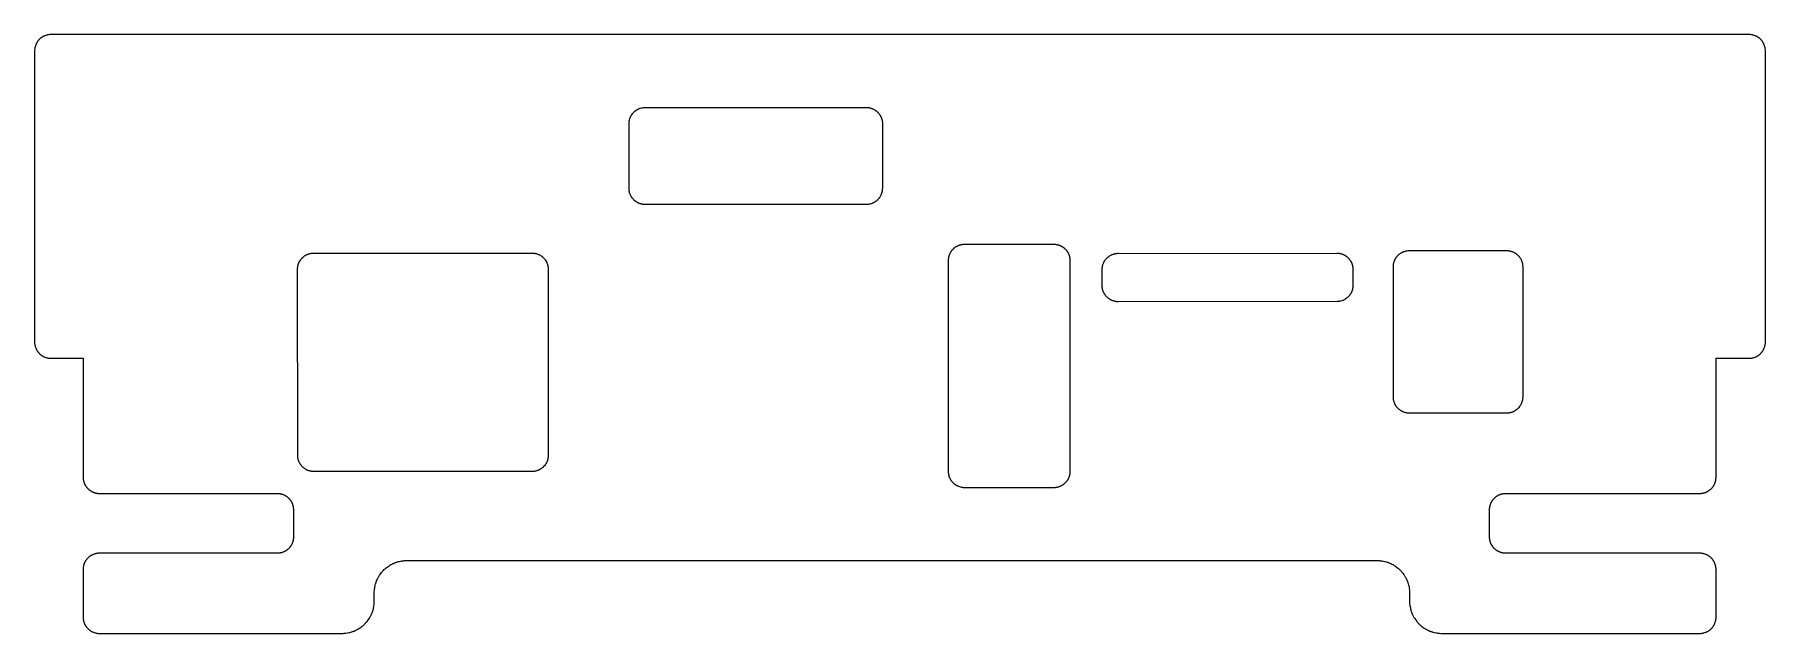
# Model space of a CAD drawing. Header units: metres. Extents: x -3 to 104, y 0 to 37.
import ezdxf

# ---------------------------------------------------------------- set-up
doc = ezdxf.new("R2010")
doc.units = ezdxf.units.M

msp = doc.modelspace()

# ---------------------------------------------------------------- linework, layer by layer
for p, q in [((-2.9209, 36.3906), (-2.92676, 36.375)), ((-2.91309, 36.4062), (-2.9209, 36.3906)), ((-2.90625, 36.4229), (-2.91309, 36.4062)), ((-2.88281, 36.4697), (-2.90625, 36.4229)), ((-2.875, 36.4844), (-2.88281, 36.4697)), ((-2.86621, 36.5), (-2.875, 36.4844)), ((-2.85742, 36.5146), (-2.86621, 36.5)), ((-2.84766, 36.5303), (-2.85742, 36.5146)), ((-2.83887, 36.5449), (-2.84766, 36.5303)), ((-2.8291, 36.5596), (-2.83887, 36.5449)), ((-2.81934, 36.5732), (-2.8291, 36.5596)), ((-2.80859, 36.5879), (-2.81934, 36.5732)), ((-2.79883, 36.6016), (-2.80859, 36.5879)), ((-2.77734, 36.6289), (-2.79883, 36.6016)), ((-2.76562, 36.6426), (-2.77734, 36.6289)), ((-2.75488, 36.6562), (-2.76562, 36.6426)), ((-2.71973, 36.6943), (-2.75488, 36.6562)), ((-2.69434, 36.7197), (-2.71973, 36.6943)), ((-2.65625, 36.7549), (-2.69434, 36.7197)), ((-2.64258, 36.7656), (-2.65625, 36.7549)), ((-2.62891, 36.7773), (-2.64258, 36.7656)), ((-2.60156, 36.7988), (-2.62891, 36.7773)), ((-2.58789, 36.8086), (-2.60156, 36.7988)), ((-2.57324, 36.8193), (-2.58789, 36.8086)), ((-2.55957, 36.8291), (-2.57324, 36.8193)), ((-2.54492, 36.8389), (-2.55957, 36.8291)), ((-2.53027, 36.8477), (-2.54492, 36.8389)), ((-2.51465, 36.8574), (-2.53027, 36.8477)), ((-2.5, 36.8662), (-2.51465, 36.8574)), ((-2.48438, 36.875), (-2.5, 36.8662)), ((-2.46973, 36.8828), (-2.48438, 36.875)), ((-2.42285, 36.9062), (-2.46973, 36.8828)), ((-2.40625, 36.9131), (-2.42285, 36.9062)), ((-2.39062, 36.9209), (-2.40625, 36.9131)), ((-2.375, 36.9268), (-2.39062, 36.9209)), ((-2.3584, 36.9336), (-2.375, 36.9268)), ((-2.30859, 36.9512), (-2.3584, 36.9336)), ((-2.24219, 36.9707), (-2.30859, 36.9512)), ((-2.22461, 36.9746), (-2.24219, 36.9707)), ((-2.20801, 36.9785), (-2.22461, 36.9746)), ((-2.19043, 36.9814), (-2.20801, 36.9785)), ((-2.17383, 36.9844), (-2.19043, 36.9814)), ((-2.15625, 36.9873), (-2.17383, 36.9844)), ((-2.13965, 36.9902), (-2.15625, 36.9873)), ((-2.06934, 36.998), (-2.13965, 36.9902)), ((-2.05273, 36.999), (-2.06934, 36.998)), ((-2.03516, 36.999), (-2.05273, 36.999)), ((-2.01758, 37), (-2.03516, 36.999)), ((103.018, 37), (-2.01758, 37)), ((103.035, 36.999), (103.018, 37)), ((103.053, 36.999), (103.035, 36.999)), ((103.069, 36.998), (103.053, 36.999)), ((103.14, 36.9902), (103.069, 36.998)), ((103.156, 36.9873), (103.14, 36.9902)), ((103.174, 36.9844), (103.156, 36.9873)), ((103.19, 36.9814), (103.174, 36.9844)), ((103.208, 36.9785), (103.19, 36.9814)), ((103.225, 36.9746), (103.208, 36.9785)), ((103.242, 36.9707), (103.225, 36.9746)), ((103.309, 36.9512), (103.242, 36.9707)), ((103.358, 36.9336), (103.309, 36.9512)), ((103.375, 36.9268), (103.358, 36.9336)), ((103.391, 36.9209), (103.375, 36.9268)), ((103.406, 36.9131), (103.391, 36.9209)), ((103.423, 36.9062), (103.406, 36.9131)), ((103.47, 36.8828), (103.423, 36.9062)), ((103.484, 36.875), (103.47, 36.8828)), ((103.5, 36.8662), (103.484, 36.875)), ((103.515, 36.8574), (103.5, 36.8662)), ((103.53, 36.8477), (103.515, 36.8574)), ((103.545, 36.8389), (103.53, 36.8477)), ((103.56, 36.8291), (103.545, 36.8389)), ((103.573, 36.8193), (103.56, 36.8291)), ((103.588, 36.8086), (103.573, 36.8193)), ((103.602, 36.7988), (103.588, 36.8086)), ((103.629, 36.7773), (103.602, 36.7988)), ((103.643, 36.7656), (103.629, 36.7773)), ((103.656, 36.7549), (103.643, 36.7656)), ((103.694, 36.7197), (103.656, 36.7549)), ((103.72, 36.6943), (103.694, 36.7197)), ((103.755, 36.6562), (103.72, 36.6943)), ((103.766, 36.6426), (103.755, 36.6562)), ((103.777, 36.6289), (103.766, 36.6426)), ((103.799, 36.6016), (103.777, 36.6289)), ((103.809, 36.5879), (103.799, 36.6016)), ((103.819, 36.5732), (103.809, 36.5879)), ((103.829, 36.5596), (103.819, 36.5732)), ((103.839, 36.5449), (103.829, 36.5596)), ((103.848, 36.5303), (103.839, 36.5449)), ((103.857, 36.5146), (103.848, 36.5303)), ((103.866, 36.5), (103.857, 36.5146)), ((103.875, 36.4844), (103.866, 36.5)), ((103.883, 36.4697), (103.875, 36.4844)), ((103.906, 36.4229), (103.883, 36.4697)), ((103.913, 36.4062), (103.906, 36.4229)), ((103.921, 36.3906), (103.913, 36.4062)), ((103.927, 36.375), (103.921, 36.3906)), ((-2.99902, 36.0352), (-3, 36.0176)), ((-3, 36.0176), (-3, 17.9824)), ((-2.99805, 36.0693), (-2.99902, 36.0527)), ((-2.99902, 36.0527), (-2.99902, 36.0352)), ((-2.99023, 36.1396), (-2.99805, 36.0693)), ((-2.9873, 36.1562), (-2.99023, 36.1396)), ((-2.98438, 36.1738), (-2.9873, 36.1562)), ((-2.98145, 36.1904), (-2.98438, 36.1738)), ((-2.97852, 36.208), (-2.98145, 36.1904)), ((-2.97461, 36.2246), (-2.97852, 36.208)), ((-2.9707, 36.2422), (-2.97461, 36.2246)), ((-2.95117, 36.3086), (-2.9707, 36.2422)), ((-2.93359, 36.3584), (-2.95117, 36.3086)), ((-2.92676, 36.375), (-2.93359, 36.3584)), ((103.934, 36.3584), (103.927, 36.375)), ((103.951, 36.3086), (103.934, 36.3584)), ((103.971, 36.2422), (103.951, 36.3086)), ((103.975, 36.2246), (103.971, 36.2422)), ((103.979, 36.208), (103.975, 36.2246)), ((103.981, 36.1904), (103.979, 36.208)), ((103.984, 36.1738), (103.981, 36.1904)), ((103.987, 36.1562), (103.984, 36.1738)), ((103.99, 36.1396), (103.987, 36.1562)), ((103.998, 36.0693), (103.99, 36.1396)), ((103.999, 36.0527), (103.998, 36.0693)), ((103.999, 36.0352), (103.999, 36.0527)), ((104, 36.0176), (103.999, 36.0352)), ((104, 17.9824), (104, 36.0176)), ((33.9424, 32.0879), (33.9521, 32.1016)), ((33.9521, 32.1016), (33.9736, 32.1289)), ((33.9736, 32.1289), (33.9854, 32.1426)), ((33.9854, 32.1426), (33.9961, 32.1562)), ((33.9961, 32.1562), (34.0312, 32.1943)), ((34.0312, 32.1943), (34.0566, 32.2197)), ((34.0566, 32.2197), (34.0947, 32.2549)), ((34.0947, 32.2549), (34.1084, 32.2656)), ((34.1084, 32.2656), (34.1221, 32.2773)), ((34.1221, 32.2773), (34.1494, 32.2988)), ((34.1494, 32.2988), (34.1631, 32.3086)), ((34.1631, 32.3086), (34.1777, 32.3193)), ((34.1777, 32.3193), (34.1914, 32.3291)), ((34.1914, 32.3291), (34.2061, 32.3389)), ((34.2061, 32.3389), (34.2207, 32.3477)), ((34.2207, 32.3477), (34.2363, 32.3574)), ((34.2363, 32.3574), (34.251, 32.3662)), ((34.251, 32.3662), (34.2666, 32.375)), ((34.2666, 32.375), (34.2812, 32.3828)), ((34.2812, 32.3828), (34.3281, 32.4062)), ((34.3281, 32.4062), (34.3447, 32.4131)), ((34.3447, 32.4131), (34.3604, 32.4209)), ((34.3604, 32.4209), (34.376, 32.4268)), ((34.376, 32.4268), (34.3926, 32.4336)), ((34.3926, 32.4336), (34.4424, 32.4512)), ((34.4424, 32.4512), (34.5088, 32.4707)), ((34.5088, 32.4707), (34.5264, 32.4746)), ((34.5264, 32.4746), (34.543, 32.4785)), ((34.543, 32.4785), (34.5605, 32.4814)), ((34.5605, 32.4814), (34.5771, 32.4844)), ((34.5771, 32.4844), (34.6123, 32.4902)), ((34.6123, 32.4902), (34.6289, 32.4922)), ((34.6289, 32.4922), (34.6641, 32.4961)), ((34.6641, 32.4961), (34.6816, 32.4971)), ((34.6816, 32.4971), (34.6982, 32.499)), ((34.6982, 32.499), (34.7158, 32.499)), ((34.7158, 32.499), (34.7334, 32.5)), ((34.7334, 32.5), (48.4307, 32.5)), ((48.4307, 32.5), (48.4482, 32.499)), ((48.4482, 32.499), (48.4658, 32.499)), ((48.4658, 32.499), (48.4834, 32.498)), ((48.4834, 32.498), (48.5, 32.4961)), ((48.5, 32.4961), (48.5527, 32.4902)), ((48.5527, 32.4902), (48.5693, 32.4873)), ((48.5693, 32.4873), (48.5869, 32.4854)), ((48.5869, 32.4854), (48.6045, 32.4814)), ((48.6045, 32.4814), (48.6211, 32.4785)), ((48.6211, 32.4785), (48.6387, 32.4746)), ((48.6387, 32.4746), (48.6553, 32.4707)), ((48.6553, 32.4707), (48.6885, 32.4609)), ((48.6885, 32.4609), (48.7061, 32.4561)), ((48.7061, 32.4561), (48.7227, 32.4512)), ((48.7227, 32.4512), (48.7393, 32.4453)), ((48.7393, 32.4453), (48.7549, 32.4395)), ((48.7549, 32.4395), (48.7881, 32.4277)), ((48.7881, 32.4277), (48.8037, 32.4209)), ((48.8037, 32.4209), (48.8203, 32.4141)), ((48.8203, 32.4141), (48.8984, 32.375)), ((48.8984, 32.375), (48.9131, 32.3662)), ((48.9131, 32.3662), (48.9287, 32.3574)), ((48.9287, 32.3574), (48.9434, 32.3486)), ((48.9434, 32.3486), (48.9873, 32.3193)), ((48.9873, 32.3193), (49.001, 32.3096)), ((49.001, 32.3096), (49.0146, 32.2988)), ((49.0146, 32.2988), (49.0293, 32.2881)), ((49.0293, 32.2881), (49.043, 32.2773)), ((49.043, 32.2773), (49.0557, 32.2666)), ((49.0557, 32.2666), (49.0693, 32.2549)), ((49.0693, 32.2549), (49.082, 32.2432)), ((49.082, 32.2432), (49.0957, 32.2314)), ((49.0957, 32.2314), (49.1084, 32.2197)), ((49.1084, 32.2197), (49.1201, 32.207)), ((49.1201, 32.207), (49.1328, 32.1943)), ((49.1328, 32.1943), (49.168, 32.1562)), ((49.168, 32.1562), (49.1797, 32.1426)), ((49.1797, 32.1426), (49.1904, 32.1299)), ((49.1904, 32.1299), (49.2012, 32.1162)), ((49.2012, 32.1162), (49.2119, 32.1016)), ((49.2119, 32.1016), (49.2227, 32.0879)), ((33.749, 27.4824), (33.751, 31.5176)), ((33.751, 31.5176), (33.752, 31.5352)), ((33.752, 31.5527), (33.7539, 31.5693)), ((33.752, 31.5352), (33.752, 31.5527)), ((33.7539, 31.5693), (33.7549, 31.5869)), ((33.7549, 31.5869), (33.7588, 31.6221)), ((33.7588, 31.6221), (33.7607, 31.6387)), ((33.7607, 31.6387), (33.7666, 31.6738)), ((33.7666, 31.6738), (33.7695, 31.6904)), ((33.7695, 31.6904), (33.7725, 31.708)), ((33.7725, 31.708), (33.7764, 31.7246)), ((33.7764, 31.7246), (33.7803, 31.7422)), ((33.7803, 31.7422), (33.7998, 31.8086)), ((33.7998, 31.8086), (33.8174, 31.8584)), ((33.8174, 31.8584), (33.8242, 31.875)), ((33.8242, 31.875), (33.8301, 31.8906)), ((33.8301, 31.8906), (33.8379, 31.9062)), ((33.8379, 31.9062), (33.8447, 31.9229)), ((33.8447, 31.9229), (33.8682, 31.9697)), ((33.8682, 31.9697), (33.876, 31.9844)), ((33.876, 31.9844), (33.8848, 32)), ((33.8848, 32), (33.8936, 32.0146)), ((33.8936, 32.0146), (33.9033, 32.0303)), ((33.9033, 32.0303), (33.9121, 32.0449)), ((33.9121, 32.0449), (33.9219, 32.0596)), ((33.9219, 32.0596), (33.9316, 32.0732)), ((33.9316, 32.0732), (33.9424, 32.0879)), ((49.2227, 32.0879), (49.2324, 32.0732)), ((49.2324, 32.0732), (49.2422, 32.0596)), ((49.2422, 32.0596), (49.2617, 32.0303)), ((49.2617, 32.0303), (49.2705, 32.0156)), ((49.2705, 32.0156), (49.2793, 32)), ((49.2793, 32), (49.2881, 31.9854)), ((49.2881, 31.9854), (49.2959, 31.9697)), ((49.2959, 31.9697), (49.3047, 31.9541)), ((49.3047, 31.9541), (49.3125, 31.9385)), ((49.3125, 31.9385), (49.3193, 31.9229)), ((49.3193, 31.9229), (49.3271, 31.9072)), ((49.3271, 31.9072), (49.334, 31.8906)), ((49.334, 31.8906), (49.3408, 31.875)), ((49.3408, 31.875), (49.3584, 31.8252)), ((49.3584, 31.8252), (49.3643, 31.8096)), ((49.3643, 31.8096), (49.3691, 31.792)), ((49.3691, 31.792), (49.375, 31.7754)), ((49.375, 31.7754), (49.3789, 31.7588)), ((49.3789, 31.7588), (49.3838, 31.7422)), ((49.3838, 31.7422), (49.3877, 31.7246)), ((49.3877, 31.7246), (49.3916, 31.708)), ((49.3916, 31.708), (49.3945, 31.6904)), ((49.3945, 31.6904), (49.3984, 31.6738)), ((49.3984, 31.6738), (49.4014, 31.6562)), ((49.4014, 31.6562), (49.4033, 31.6396)), ((49.4033, 31.6396), (49.4062, 31.6221)), ((49.4062, 31.6221), (49.4082, 31.6045)), ((49.4082, 31.6045), (49.4092, 31.5869)), ((49.4131, 31.5), (49.4082, 27.4824)), ((49.4092, 31.5869), (49.4111, 31.5703)), ((49.4111, 31.5703), (49.4131, 31.5352)), ((49.4131, 31.5352), (49.4131, 31.5)), ((33.751, 27.4473), (33.749, 27.4824)), ((33.752, 27.4307), (33.751, 27.4473)), ((33.7529, 27.4131), (33.752, 27.4307)), ((33.7588, 27.3604), (33.7529, 27.4131)), ((33.7617, 27.3438), (33.7588, 27.3604)), ((33.7646, 27.3262), (33.7617, 27.3438)), ((33.7676, 27.3096), (33.7646, 27.3262)), ((33.7715, 27.292), (33.7676, 27.3096)), ((33.7754, 27.2754), (33.7715, 27.292)), ((33.7793, 27.2578), (33.7754, 27.2754)), ((33.7832, 27.2412), (33.7793, 27.2578)), ((33.7979, 27.1914), (33.7832, 27.2412)), ((33.8154, 27.1416), (33.7979, 27.1914)), ((33.8223, 27.125), (33.8154, 27.1416)), ((33.8359, 27.0938), (33.8223, 27.125)), ((33.8428, 27.0771), (33.8359, 27.0938)), ((33.8662, 27.0303), (33.8428, 27.0771)), ((33.875, 27.0156), (33.8662, 27.0303)), ((33.8838, 27), (33.875, 27.0156)), ((33.8926, 26.9854), (33.8838, 27)), ((33.9014, 26.9697), (33.8926, 26.9854)), ((33.9111, 26.9551), (33.9014, 26.9697)), ((33.9199, 26.9404), (33.9111, 26.9551)), ((33.9307, 26.9268), (33.9199, 26.9404)), ((33.9404, 26.9121), (33.9307, 26.9268)), ((33.9512, 26.8984), (33.9404, 26.9121)), ((33.9609, 26.8848), (33.9512, 26.8984)), ((33.9727, 26.8711), (33.9609, 26.8848)), ((33.9941, 26.8438), (33.9727, 26.8711)), ((34.0176, 26.8184), (33.9941, 26.8438)), ((34.0303, 26.8057), (34.0176, 26.8184)), ((34.042, 26.793), (34.0303, 26.8057)), ((34.0547, 26.7803), (34.042, 26.793)), ((34.0801, 26.7568), (34.0547, 26.7803)), ((34.0938, 26.7451), (34.0801, 26.7568)), ((49.1025, 26.7803), (49.0645, 26.7451)), ((49.1152, 26.793), (49.1025, 26.7803)), ((49.127, 26.8057), (49.1152, 26.793)), ((49.1396, 26.8184), (49.127, 26.8057)), ((49.1631, 26.8438), (49.1396, 26.8184)), ((49.1738, 26.8574), (49.1631, 26.8438)), ((49.1855, 26.8711), (49.1738, 26.8574)), ((49.207, 26.8984), (49.1855, 26.8711)), ((49.2168, 26.9121), (49.207, 26.8984)), ((49.2275, 26.9268), (49.2168, 26.9121)), ((49.2373, 26.9404), (49.2275, 26.9268)), ((49.2471, 26.9551), (49.2373, 26.9404)), ((49.2559, 26.9697), (49.2471, 26.9551)), ((49.2656, 26.9854), (49.2559, 26.9697)), ((49.2744, 27), (49.2656, 26.9854)), ((49.2822, 27.0156), (49.2744, 27)), ((49.291, 27.0303), (49.2822, 27.0156)), ((49.3145, 27.0771), (49.291, 27.0303)), ((49.3213, 27.0938), (49.3145, 27.0771)), ((49.335, 27.125), (49.3213, 27.0938)), ((49.3418, 27.1416), (49.335, 27.125)), ((49.3594, 27.1914), (49.3418, 27.1416)), ((49.374, 27.2412), (49.3594, 27.1914)), ((49.3779, 27.2578), (49.374, 27.2412)), ((49.3828, 27.2754), (49.3779, 27.2578)), ((49.3857, 27.292), (49.3828, 27.2754)), ((49.3896, 27.3096), (49.3857, 27.292)), ((49.3926, 27.3262), (49.3896, 27.3096)), ((49.3955, 27.3438), (49.3926, 27.3262)), ((49.3984, 27.3604), (49.3955, 27.3438)), ((49.4043, 27.4131), (49.3984, 27.3604)), ((49.4053, 27.4307), (49.4043, 27.4131)), ((49.4062, 27.4473), (49.4053, 27.4307)), ((49.4082, 27.4824), (49.4062, 27.4473)), ((34.1064, 26.7344), (34.0938, 26.7451)), ((34.1201, 26.7227), (34.1064, 26.7344)), ((34.1475, 26.7012), (34.1201, 26.7227)), ((34.1611, 26.6914), (34.1475, 26.7012)), ((34.1758, 26.6807), (34.1611, 26.6914)), ((34.2051, 26.6611), (34.1758, 26.6807)), ((34.2197, 26.6523), (34.2051, 26.6611)), ((34.2344, 26.6426), (34.2197, 26.6523)), ((34.249, 26.6338), (34.2344, 26.6426)), ((34.2646, 26.625), (34.249, 26.6338)), ((34.2803, 26.6172), (34.2646, 26.625)), ((34.2949, 26.6094), (34.2803, 26.6172)), ((34.3105, 26.6016), (34.2949, 26.6094)), ((34.3271, 26.5938), (34.3105, 26.6016)), ((34.3428, 26.5869), (34.3271, 26.5938)), ((34.3584, 26.5791), (34.3428, 26.5869)), ((34.375, 26.5732), (34.3584, 26.5791)), ((34.3906, 26.5664), (34.375, 26.5732)), ((34.4404, 26.5488), (34.3906, 26.5664)), ((34.4902, 26.5342), (34.4404, 26.5488)), ((34.5078, 26.5293), (34.4902, 26.5342)), ((34.541, 26.5215), (34.5078, 26.5293)), ((34.5586, 26.5186), (34.541, 26.5215)), ((34.5752, 26.5156), (34.5586, 26.5186)), ((34.6104, 26.5098), (34.5752, 26.5156)), ((34.6279, 26.5078), (34.6104, 26.5098)), ((34.6445, 26.5059), (34.6279, 26.5078)), ((34.6797, 26.502), (34.6445, 26.5059)), ((34.6973, 26.501), (34.6797, 26.502)), ((34.7148, 26.501), (34.6973, 26.501)), ((34.7314, 26.5), (34.7148, 26.501)), ((48.4258, 26.5), (34.7314, 26.5)), ((48.4434, 26.501), (48.4258, 26.5)), ((48.46, 26.501), (48.4434, 26.501)), ((48.4775, 26.502), (48.46, 26.501)), ((48.5303, 26.5078), (48.4775, 26.502)), ((48.5469, 26.5098), (48.5303, 26.5078)), ((48.582, 26.5156), (48.5469, 26.5098)), ((48.5986, 26.5186), (48.582, 26.5156)), ((48.6162, 26.5215), (48.5986, 26.5186)), ((48.6328, 26.5254), (48.6162, 26.5215)), ((48.6504, 26.5293), (48.6328, 26.5254)), ((48.7168, 26.5488), (48.6504, 26.5293)), ((48.7666, 26.5664), (48.7168, 26.5488)), ((48.7822, 26.5732), (48.7666, 26.5664)), ((48.7988, 26.5791), (48.7822, 26.5732)), ((48.8145, 26.5869), (48.7988, 26.5791)), ((48.8311, 26.5938), (48.8145, 26.5869)), ((48.8779, 26.6172), (48.8311, 26.5938)), ((48.8926, 26.625), (48.8779, 26.6172)), ((48.9082, 26.6338), (48.8926, 26.625)), ((48.9229, 26.6426), (48.9082, 26.6338)), ((48.9375, 26.6523), (48.9229, 26.6426)), ((48.9531, 26.6611), (48.9375, 26.6523)), ((48.9668, 26.6709), (48.9531, 26.6611)), ((48.9814, 26.6807), (48.9668, 26.6709)), ((48.9961, 26.6914), (48.9814, 26.6807)), ((49.0098, 26.7012), (48.9961, 26.6914)), ((49.0371, 26.7227), (49.0098, 26.7012)), ((49.0508, 26.7344), (49.0371, 26.7227)), ((49.0645, 26.7451), (49.0508, 26.7344)), ((53.625, 23.5342), (53.6338, 23.5488)), ((53.6338, 23.5488), (53.6426, 23.5645)), ((53.6426, 23.5645), (53.6523, 23.5791)), ((53.6523, 23.5791), (53.6611, 23.5938)), ((53.6611, 23.5938), (53.6807, 23.623)), ((53.6807, 23.623), (53.6914, 23.6367)), ((53.6914, 23.6367), (53.7012, 23.6514)), ((53.7012, 23.6514), (53.7227, 23.6787)), ((53.7227, 23.6787), (53.7344, 23.6924)), ((53.7344, 23.6924), (53.7451, 23.7051)), ((53.7451, 23.7051), (53.7568, 23.7188)), ((53.7568, 23.7188), (53.7803, 23.7441)), ((53.7803, 23.7441), (53.793, 23.7559)), ((53.793, 23.7559), (53.8057, 23.7686)), ((53.8057, 23.7686), (53.8438, 23.8037)), ((53.8438, 23.8037), (53.8574, 23.8154)), ((53.8574, 23.8154), (53.9121, 23.8584)), ((53.9121, 23.8584), (53.9268, 23.8682)), ((53.9268, 23.8682), (53.9404, 23.8779)), ((53.9404, 23.8779), (53.9697, 23.8975)), ((53.9697, 23.8975), (53.9854, 23.9062)), ((53.9854, 23.9062), (54, 23.915)), ((54, 23.915), (54.0156, 23.9238)), ((54.0156, 23.9238), (54.0303, 23.9326)), ((54.0303, 23.9326), (54.0615, 23.9482)), ((54.0615, 23.9482), (54.0771, 23.9551)), ((54.0771, 23.9551), (54.0938, 23.9629)), ((54.0938, 23.9629), (54.125, 23.9766)), ((54.125, 23.9766), (54.1416, 23.9824)), ((54.1416, 23.9824), (54.1582, 23.9893)), ((54.1582, 23.9893), (54.1748, 23.9951)), ((54.1748, 23.9951), (54.1914, 24)), ((54.1914, 24), (54.208, 24.0059)), ((54.208, 24.0059), (54.2246, 24.0107)), ((54.2246, 24.0107), (54.2412, 24.0146)), ((54.2412, 24.0146), (54.2578, 24.0195)), ((54.2578, 24.0195), (54.2754, 24.0234)), ((54.2754, 24.0234), (54.292, 24.0273)), ((54.292, 24.0273), (54.3096, 24.0312)), ((54.3096, 24.0312), (54.3262, 24.0342)), ((54.3262, 24.0342), (54.3438, 24.0371)), ((54.3438, 24.0371), (54.3604, 24.0391)), ((54.3604, 24.0391), (54.3779, 24.042)), ((54.3779, 24.042), (54.3955, 24.0439)), ((54.3955, 24.0439), (54.4131, 24.0449)), ((54.4131, 24.0449), (54.4307, 24.0469)), ((54.4307, 24.0469), (54.4473, 24.0479)), ((54.4473, 24.0479), (54.4648, 24.0488)), ((54.4648, 24.0488), (60.0381, 24.0488)), ((60.0381, 24.0488), (60.0732, 24.0469)), ((60.0732, 24.0469), (60.0908, 24.0449)), ((60.0908, 24.0449), (60.1074, 24.0439)), ((60.1074, 24.0439), (60.125, 24.042)), ((60.125, 24.042), (60.1426, 24.0391)), ((60.1426, 24.0391), (60.1602, 24.0371)), ((60.1602, 24.0371), (60.1768, 24.0342)), ((60.1768, 24.0342), (60.1943, 24.0312)), ((60.1943, 24.0312), (60.2109, 24.0273)), ((60.2109, 24.0273), (60.2285, 24.0234)), ((60.2285, 24.0234), (60.2451, 24.0195)), ((60.2451, 24.0195), (60.2617, 24.0146)), ((60.2617, 24.0146), (60.2793, 24.0107)), ((60.2793, 24.0107), (60.2959, 24.0059)), ((60.2959, 24.0059), (60.3125, 24)), ((60.3125, 24), (60.3291, 23.9951)), ((60.3291, 23.9951), (60.3457, 23.9893)), ((60.3457, 23.9893), (60.3613, 23.9824)), ((60.3613, 23.9824), (60.3779, 23.9766)), ((60.3779, 23.9766), (60.3945, 23.9697)), ((60.3945, 23.9697), (60.4102, 23.9629)), ((60.4102, 23.9629), (60.4258, 23.9551)), ((60.4258, 23.9551), (60.4414, 23.9482)), ((60.4414, 23.9482), (60.4727, 23.9326)), ((60.4727, 23.9326), (60.4883, 23.9238)), ((60.4883, 23.9238), (60.5029, 23.915)), ((60.5029, 23.915), (60.5186, 23.9062)), ((60.5186, 23.9062), (60.5332, 23.8975)), ((60.5332, 23.8975), (60.5771, 23.8682)), ((60.5771, 23.8682), (60.5908, 23.8584)), ((60.5908, 23.8584), (60.6055, 23.8477)), ((60.6055, 23.8477), (60.6465, 23.8154)), ((60.6465, 23.8154), (60.6592, 23.8037)), ((60.6592, 23.8037), (60.6729, 23.792)), ((60.6729, 23.792), (60.6982, 23.7686)), ((60.6982, 23.7686), (60.7227, 23.7441)), ((60.7227, 23.7441), (60.7461, 23.7188)), ((60.7461, 23.7188), (60.7578, 23.7051)), ((60.7578, 23.7051), (60.7695, 23.6924)), ((60.7695, 23.6924), (60.8018, 23.6514)), ((60.8018, 23.6514), (60.8125, 23.6367)), ((60.8125, 23.6367), (60.8223, 23.623)), ((60.8223, 23.623), (60.8516, 23.5791)), ((60.8516, 23.5791), (60.8604, 23.5645)), ((60.8604, 23.5645), (60.8691, 23.5488)), ((60.8691, 23.5488), (60.8779, 23.5342)), ((81.5303, 23.5391), (81.5771, 23.5625)), ((81.5771, 23.5625), (81.5938, 23.5693)), ((81.5938, 23.5693), (81.625, 23.583)), ((81.625, 23.583), (81.6416, 23.5898)), ((81.6416, 23.5898), (81.6914, 23.6074)), ((81.6914, 23.6074), (81.7412, 23.6221)), ((81.7412, 23.6221), (81.7578, 23.626)), ((81.7578, 23.626), (81.7754, 23.6299)), ((81.7754, 23.6299), (81.792, 23.6338)), ((81.792, 23.6338), (81.8096, 23.6377)), ((81.8096, 23.6377), (81.8262, 23.6406)), ((81.8262, 23.6406), (81.8438, 23.6436)), ((81.8438, 23.6436), (81.8604, 23.6465)), ((81.8604, 23.6465), (81.9131, 23.6523)), ((81.9131, 23.6523), (81.9307, 23.6533)), ((81.9307, 23.6533), (81.9473, 23.6543)), ((81.9473, 23.6543), (81.9824, 23.6562)), ((81.9824, 23.6562), (88.0137, 23.6562)), ((88.0137, 23.6562), (88.084, 23.6523)), ((88.084, 23.6523), (88.1016, 23.6504)), ((88.1016, 23.6504), (88.1182, 23.6484)), ((88.1182, 23.6484), (88.1357, 23.6465)), ((88.1357, 23.6465), (88.1533, 23.6436)), ((88.1533, 23.6436), (88.1699, 23.6406)), ((88.1699, 23.6406), (88.1875, 23.6377)), ((88.1875, 23.6377), (88.2041, 23.6338)), ((88.2041, 23.6338), (88.2217, 23.6299)), ((88.2217, 23.6299), (88.2383, 23.626)), ((88.2383, 23.626), (88.2559, 23.6221)), ((88.2559, 23.6221), (88.3057, 23.6074)), ((88.3057, 23.6074), (88.3555, 23.5898)), ((88.3555, 23.5898), (88.3711, 23.583)), ((88.3711, 23.583), (88.3877, 23.5762)), ((88.3877, 23.5762), (88.4189, 23.5625)), ((88.4189, 23.5625), (88.4658, 23.5391)), ((13.2559, 22.5361), (13.2578, 22.5713)), ((13.2559, 22.501), (13.2559, 22.5361)), ((13.2666, 11), (13.2559, 22.501)), ((13.2578, 22.5713), (13.2598, 22.5889)), ((13.2598, 22.5889), (13.2607, 22.6055)), ((13.2607, 22.6055), (13.2627, 22.623)), ((13.2627, 22.623), (13.2656, 22.6406)), ((13.2656, 22.6406), (13.2676, 22.6582)), ((13.2676, 22.6582), (13.2705, 22.6748)), ((13.2705, 22.6748), (13.2744, 22.6924)), ((13.2744, 22.6924), (13.2773, 22.709)), ((13.2773, 22.709), (13.2812, 22.7266)), ((13.2812, 22.7266), (13.2852, 22.7432)), ((13.2852, 22.7432), (13.29, 22.7598)), ((13.29, 22.7598), (13.2939, 22.7773)), ((13.2939, 22.7773), (13.2998, 22.7939)), ((13.2998, 22.7939), (13.3047, 22.8105)), ((13.3047, 22.8105), (13.3164, 22.8438)), ((13.3164, 22.8438), (13.3223, 22.8594)), ((13.3223, 22.8594), (13.3281, 22.876)), ((13.3281, 22.876), (13.335, 22.8916)), ((13.335, 22.8916), (13.3418, 22.9082)), ((13.3418, 22.9082), (13.3496, 22.9238)), ((13.3496, 22.9238), (13.3564, 22.9395)), ((13.3564, 22.9395), (13.3643, 22.9551)), ((13.3643, 22.9551), (13.373, 22.9707)), ((13.373, 22.9707), (13.3809, 22.9863)), ((13.3809, 22.9863), (13.3896, 23.001)), ((13.3896, 23.001), (13.3984, 23.0166)), ((13.3984, 23.0166), (13.4072, 23.0312)), ((13.4072, 23.0312), (13.4365, 23.0752)), ((13.4365, 23.0752), (13.4463, 23.0889)), ((13.4463, 23.0889), (13.457, 23.1035)), ((13.457, 23.1035), (13.4893, 23.1445)), ((13.4893, 23.1445), (13.501, 23.1572)), ((13.501, 23.1572), (13.5127, 23.1709)), ((13.5127, 23.1709), (13.5361, 23.1963)), ((13.5361, 23.1963), (13.5488, 23.208)), ((13.5488, 23.208), (13.5605, 23.2207)), ((13.5605, 23.2207), (13.5732, 23.2324)), ((13.5732, 23.2324), (13.5869, 23.2441)), ((13.5869, 23.2441), (13.5996, 23.2559)), ((13.5996, 23.2559), (13.6133, 23.2676)), ((13.6133, 23.2676), (13.626, 23.2783)), ((13.626, 23.2783), (13.6396, 23.2891)), ((13.6396, 23.2891), (13.6543, 23.2998)), ((13.6543, 23.2998), (13.668, 23.3105)), ((13.668, 23.3105), (13.6816, 23.3203)), ((13.6816, 23.3203), (13.7256, 23.3496)), ((13.7256, 23.3496), (13.7402, 23.3584)), ((13.7402, 23.3584), (13.7559, 23.3672)), ((13.7559, 23.3672), (13.7705, 23.376)), ((13.7705, 23.376), (13.7861, 23.3838)), ((13.7861, 23.3838), (13.8018, 23.3926)), ((13.8018, 23.3926), (13.8174, 23.4004)), ((13.8174, 23.4004), (13.833, 23.4072)), ((13.833, 23.4072), (13.8486, 23.415)), ((13.8486, 23.415), (13.8652, 23.4219)), ((13.8652, 23.4219), (13.8809, 23.4287)), ((13.8809, 23.4287), (13.8975, 23.4346)), ((13.8975, 23.4346), (13.9141, 23.4414)), ((13.9141, 23.4414), (13.9297, 23.4473)), ((13.9297, 23.4473), (13.9463, 23.4521)), ((13.9463, 23.4521), (13.9629, 23.458)), ((13.9629, 23.458), (13.9805, 23.4629)), ((13.9805, 23.4629), (13.9971, 23.4668)), ((13.9971, 23.4668), (14.0137, 23.4717)), ((14.0137, 23.4717), (14.0303, 23.4756)), ((14.0303, 23.4756), (14.0479, 23.4795)), ((14.0479, 23.4795), (14.0645, 23.4834)), ((14.0645, 23.4834), (14.0996, 23.4893)), ((14.0996, 23.4893), (14.1162, 23.4912)), ((14.1162, 23.4912), (14.1338, 23.4941)), ((14.1338, 23.4941), (14.1514, 23.4961)), ((14.1514, 23.4961), (14.1689, 23.4971)), ((14.1689, 23.4971), (14.1855, 23.499)), ((14.1855, 23.499), (14.2207, 23.501)), ((14.2207, 23.501), (27.75, 23.502)), ((27.75, 23.502), (27.7666, 23.501)), ((27.7666, 23.501), (27.7842, 23.501)), ((27.7842, 23.501), (27.8369, 23.498)), ((27.8369, 23.498), (27.8545, 23.4961)), ((27.8545, 23.4961), (27.8711, 23.4941)), ((27.8711, 23.4941), (27.8887, 23.4922)), ((27.8887, 23.4922), (27.9062, 23.4893)), ((27.9062, 23.4893), (27.9229, 23.4863)), ((27.9229, 23.4863), (27.9404, 23.4834)), ((27.9404, 23.4834), (27.957, 23.4795)), ((27.957, 23.4795), (27.9746, 23.4756)), ((27.9746, 23.4756), (27.9912, 23.4717)), ((27.9912, 23.4717), (28.0088, 23.4678)), ((28.0088, 23.4678), (28.042, 23.458)), ((28.042, 23.458), (28.0586, 23.4521)), ((28.0586, 23.4521), (28.0752, 23.4473)), ((28.0752, 23.4473), (28.0918, 23.4414)), ((28.0918, 23.4414), (28.1084, 23.4346)), ((28.1084, 23.4346), (28.124, 23.4287)), ((28.124, 23.4287), (28.1406, 23.4219)), ((28.1406, 23.4219), (28.1719, 23.4082)), ((28.1719, 23.4082), (28.2188, 23.3848)), ((28.2188, 23.3848), (28.25, 23.3672)), ((28.25, 23.3672), (28.2793, 23.3496)), ((28.2793, 23.3496), (28.3232, 23.3203)), ((28.3232, 23.3203), (28.3369, 23.3105)), ((28.3369, 23.3105), (28.3516, 23.2998)), ((28.3516, 23.2998), (28.3926, 23.2676)), ((28.3926, 23.2676), (28.4053, 23.2559)), ((28.4053, 23.2559), (28.4189, 23.2441)), ((28.4189, 23.2441), (28.457, 23.209)), ((28.457, 23.209), (28.4805, 23.1836)), ((28.4805, 23.1836), (28.4932, 23.1709)), ((28.4932, 23.1709), (28.5039, 23.1572)), ((28.5039, 23.1572), (28.5156, 23.1445)), ((28.5156, 23.1445), (28.5479, 23.1035)), ((28.5479, 23.1035), (28.5586, 23.0889)), ((28.5586, 23.0889), (28.5684, 23.0752)), ((28.5684, 23.0752), (28.5977, 23.0312)), ((28.5977, 23.0312), (28.6152, 23.002)), ((28.6152, 23.002), (28.6328, 22.9707)), ((28.6328, 22.9707), (28.6562, 22.9238)), ((28.6562, 22.9238), (28.6699, 22.8926)), ((28.6699, 22.8926), (28.6836, 22.8594)), ((28.6836, 22.8594), (28.6895, 22.8438)), ((28.6895, 22.8438), (28.6953, 22.8271)), ((28.6953, 22.8271), (28.7002, 22.8105)), ((28.7002, 22.8105), (28.7061, 22.7939)), ((28.7061, 22.7939), (28.7158, 22.7607)), ((28.7158, 22.7607), (28.7197, 22.7432)), ((28.7197, 22.7432), (28.7236, 22.7266)), ((28.7236, 22.7266), (28.7275, 22.709)), ((28.7275, 22.709), (28.7314, 22.6924)), ((28.7314, 22.6924), (28.7344, 22.6748)), ((28.7344, 22.6748), (28.7373, 22.6582)), ((28.7373, 22.6582), (28.7402, 22.6406)), ((28.7402, 22.6406), (28.7422, 22.623)), ((28.7422, 22.623), (28.7441, 22.6064)), ((28.7441, 22.6064), (28.7461, 22.5889)), ((28.7461, 22.5889), (28.749, 22.5361)), ((28.749, 22.5361), (28.749, 22.5186)), ((28.749, 22.5186), (28.75, 22.502)), ((28.75, 22.502), (28.75, 10.9648)), ((53.5, 23.0664), (53.501, 23.084)), ((53.5, 9.98242), (53.5, 23.0664)), ((53.501, 23.1016), (53.502, 23.1191)), ((53.501, 23.084), (53.501, 23.1016)), ((53.502, 23.1191), (53.5039, 23.1367)), ((53.5039, 23.1367), (53.5059, 23.1533)), ((53.5059, 23.1533), (53.5098, 23.1885)), ((53.5098, 23.1885), (53.5127, 23.2061)), ((53.5127, 23.2061), (53.5156, 23.2227)), ((53.5156, 23.2227), (53.5186, 23.2402)), ((53.5186, 23.2402), (53.5215, 23.2568)), ((53.5215, 23.2568), (53.5254, 23.2744)), ((53.5254, 23.2744), (53.5293, 23.291)), ((53.5293, 23.291), (53.5342, 23.3076)), ((53.5342, 23.3076), (53.5391, 23.3252)), ((53.5391, 23.3252), (53.5488, 23.3584)), ((53.5488, 23.3584), (53.5605, 23.3916)), ((53.5605, 23.3916), (53.5664, 23.4072)), ((53.5664, 23.4072), (53.5732, 23.4238)), ((53.5732, 23.4238), (53.5791, 23.4395)), ((53.5791, 23.4395), (53.5869, 23.4561)), ((53.5869, 23.4561), (53.5938, 23.4717)), ((53.5938, 23.4717), (53.625, 23.5342)), ((60.8779, 23.5342), (60.8867, 23.5186)), ((60.8867, 23.5186), (60.9023, 23.4873)), ((60.9023, 23.4873), (60.9092, 23.4717)), ((60.9092, 23.4717), (60.917, 23.4561)), ((60.917, 23.4561), (60.9238, 23.4395)), ((60.9238, 23.4395), (60.9307, 23.4238)), ((60.9307, 23.4238), (60.9365, 23.4072)), ((60.9365, 23.4072), (60.9434, 23.3916)), ((60.9434, 23.3916), (60.9492, 23.375)), ((60.9492, 23.375), (60.9541, 23.3584)), ((60.9541, 23.3584), (60.96, 23.3418)), ((60.96, 23.3418), (60.9648, 23.3252)), ((60.9648, 23.3252), (60.9697, 23.3076)), ((60.9697, 23.3076), (60.9775, 23.2744)), ((60.9775, 23.2744), (60.9814, 23.2568)), ((60.9814, 23.2568), (60.9854, 23.2402)), ((60.9854, 23.2402), (60.9883, 23.2227)), ((60.9883, 23.2227), (60.9912, 23.2061)), ((60.9912, 23.2061), (60.9932, 23.1885)), ((60.9932, 23.1885), (60.9961, 23.1709)), ((60.9961, 23.1709), (60.998, 23.1533)), ((60.998, 23.1533), (61, 23.1367)), ((61, 23.1367), (61.0029, 23.084)), ((61.0029, 23.084), (61.0029, 9.96484)), ((63, 22.5049), (63.001, 22.5225)), ((63, 21.4746), (63, 22.5049)), ((63.001, 22.54), (63.002, 22.5576)), ((63.001, 22.5225), (63.001, 22.54)), ((63.002, 22.5576), (63.0059, 22.5928)), ((63.0059, 22.5928), (63.0078, 22.6094)), ((63.0078, 22.6094), (63.0098, 22.627)), ((63.0098, 22.627), (63.0127, 22.6445)), ((63.0127, 22.6445), (63.0156, 22.6611)), ((63.0156, 22.6611), (63.0186, 22.6787)), ((63.0186, 22.6787), (63.0215, 22.6953)), ((63.0215, 22.6953), (63.0254, 22.7129)), ((63.0254, 22.7129), (63.0293, 22.7295)), ((63.0293, 22.7295), (63.0342, 22.7471)), ((63.0342, 22.7471), (63.0488, 22.7969)), ((63.0488, 22.7969), (63.0605, 22.8301)), ((63.0605, 22.8301), (63.0664, 22.8457)), ((63.0664, 22.8457), (63.0732, 22.8623)), ((63.0732, 22.8623), (63.0791, 22.8789)), ((63.0791, 22.8789), (63.0869, 22.8945)), ((63.0869, 22.8945), (63.0938, 22.9102)), ((63.0938, 22.9102), (63.125, 22.9727)), ((63.125, 22.9727), (63.1338, 22.9883)), ((63.1338, 22.9883), (63.1426, 23.0029)), ((63.1426, 23.0029), (63.1523, 23.0176)), ((63.1523, 23.0176), (63.1611, 23.0322)), ((63.1611, 23.0322), (63.1807, 23.0615)), ((63.1807, 23.0615), (63.1914, 23.0752)), ((63.1914, 23.0752), (63.2012, 23.0898)), ((63.2012, 23.0898), (63.2227, 23.1172)), ((63.2227, 23.1172), (63.2344, 23.1309)), ((63.2344, 23.1309), (63.2451, 23.1436)), ((63.2451, 23.1436), (63.2568, 23.1572)), ((63.2568, 23.1572), (63.2803, 23.1826)), ((63.2803, 23.1826), (63.293, 23.1953)), ((63.293, 23.1953), (63.3438, 23.2422)), ((63.3438, 23.2422), (63.3574, 23.2539)), ((63.3574, 23.2539), (63.4121, 23.2969)), ((63.4121, 23.2969), (63.4268, 23.3066)), ((63.4268, 23.3066), (63.4404, 23.3164)), ((63.4404, 23.3164), (63.4697, 23.3359)), ((63.4697, 23.3359), (63.4854, 23.3447)), ((63.4854, 23.3447), (63.5, 23.3535)), ((63.5, 23.3535), (63.5156, 23.3623)), ((63.5156, 23.3623), (63.5303, 23.3711)), ((63.5303, 23.3711), (63.5771, 23.3945)), ((63.5771, 23.3945), (63.5938, 23.4014)), ((63.5938, 23.4014), (63.625, 23.415)), ((63.625, 23.415), (63.6416, 23.4219)), ((63.6416, 23.4219), (63.6748, 23.4336)), ((63.6748, 23.4336), (63.6914, 23.4385)), ((63.6914, 23.4385), (63.708, 23.4443)), ((63.708, 23.4443), (63.7412, 23.4541)), ((63.7412, 23.4541), (63.7578, 23.458)), ((63.7578, 23.458), (63.7754, 23.4619)), ((63.7754, 23.4619), (63.792, 23.4658)), ((63.792, 23.4658), (63.8096, 23.4697)), ((63.8096, 23.4697), (63.8262, 23.4727)), ((63.8262, 23.4727), (63.8438, 23.4756)), ((63.8438, 23.4756), (63.8604, 23.4785)), ((63.8604, 23.4785), (63.9131, 23.4844)), ((63.9131, 23.4844), (63.9307, 23.4854)), ((63.9307, 23.4854), (63.9473, 23.4863)), ((63.9473, 23.4863), (63.9648, 23.4873)), ((63.9648, 23.4873), (63.9824, 23.4873)), ((63.9824, 23.4873), (64, 23.4883)), ((64, 23.4678), (77.5, 23.499)), ((64, 23.4883), (64, 23.4678)), ((77.5, 23.499), (77.5352, 23.499)), ((77.5352, 23.499), (77.5527, 23.498)), ((77.5527, 23.498), (77.5693, 23.4971)), ((77.5693, 23.4971), (77.5869, 23.4961)), ((77.5869, 23.4961), (77.6221, 23.4922)), ((77.6221, 23.4922), (77.6396, 23.4893)), ((77.6396, 23.4893), (77.6562, 23.4873)), ((77.6562, 23.4873), (77.6738, 23.4844)), ((77.6738, 23.4844), (77.6904, 23.4814)), ((77.6904, 23.4814), (77.708, 23.4775)), ((77.708, 23.4775), (77.7246, 23.4736)), ((77.7246, 23.4736), (77.7422, 23.4697)), ((77.7422, 23.4697), (77.7588, 23.4658)), ((77.7588, 23.4658), (77.792, 23.4561)), ((77.792, 23.4561), (77.8086, 23.4502)), ((77.8086, 23.4502), (77.8252, 23.4453)), ((77.8252, 23.4453), (77.8418, 23.4395)), ((77.8418, 23.4395), (77.8584, 23.4326)), ((77.8584, 23.4326), (77.875, 23.4268)), ((77.875, 23.4268), (77.9062, 23.4131)), ((77.9062, 23.4131), (77.9229, 23.4053)), ((77.9229, 23.4053), (77.9385, 23.3984)), ((77.9385, 23.3984), (77.9697, 23.3828)), ((77.9697, 23.3828), (77.9844, 23.374)), ((77.9844, 23.374), (78, 23.3652)), ((78, 23.3652), (78.0146, 23.3564)), ((78.0146, 23.3564), (78.0303, 23.3477)), ((78.0303, 23.3477), (78.0596, 23.3281)), ((78.0596, 23.3281), (78.0732, 23.3184)), ((78.0732, 23.3184), (78.0879, 23.3086)), ((78.0879, 23.3086), (78.1426, 23.2656)), ((78.1426, 23.2656), (78.1562, 23.2539)), ((78.1562, 23.2539), (78.1943, 23.2188)), ((78.1943, 23.2188), (78.207, 23.2061)), ((78.207, 23.2061), (78.2197, 23.1943)), ((78.2197, 23.1943), (78.2432, 23.1689)), ((78.2432, 23.1689), (78.2549, 23.1553)), ((78.2549, 23.1553), (78.2656, 23.1426)), ((78.2656, 23.1426), (78.2773, 23.1289)), ((78.2773, 23.1289), (78.2988, 23.1016)), ((78.2988, 23.1016), (78.3086, 23.0869)), ((78.3086, 23.0869), (78.3193, 23.0732)), ((78.3193, 23.0732), (78.3389, 23.0439)), ((78.3389, 23.0439), (78.3477, 23.0293)), ((78.3477, 23.0293), (78.3574, 23.0146)), ((78.3574, 23.0146), (78.3662, 22.999)), ((78.3662, 22.999), (78.375, 22.9844)), ((78.375, 22.9844), (78.4062, 22.9219)), ((78.4062, 22.9219), (78.4131, 22.9062)), ((78.4131, 22.9062), (78.4209, 22.8906)), ((78.4209, 22.8906), (78.4268, 22.874)), ((78.4268, 22.874), (78.4336, 22.8574)), ((78.4336, 22.8574), (78.4395, 22.8418)), ((78.4395, 22.8418), (78.4512, 22.8086)), ((78.4512, 22.8086), (78.4609, 22.7754)), ((78.4609, 22.7754), (78.4658, 22.7578)), ((78.4658, 22.7578), (78.4707, 22.7412)), ((78.4707, 22.7412), (78.4746, 22.7246)), ((78.4746, 22.7246), (78.4785, 22.707)), ((78.4785, 22.707), (78.4814, 22.6904)), ((78.4814, 22.6904), (78.4844, 22.6729)), ((78.4844, 22.6729), (78.4873, 22.6562)), ((78.4873, 22.6562), (78.4902, 22.6387)), ((78.4902, 22.6387), (78.4941, 22.6035)), ((78.4941, 22.6035), (78.4961, 22.5869)), ((78.4961, 22.5869), (78.498, 22.5693)), ((78.498, 22.5693), (78.499, 22.5518)), ((78.499, 22.5518), (78.499, 22.5342)), ((78.499, 22.5342), (78.5, 22.5166)), ((78.5, 22.5166), (78.5, 21.4863)), ((81, 22.6738), (81.001, 22.6904)), ((81, 14.5889), (81, 22.6738)), ((81.001, 22.708), (81.002, 22.7256)), ((81.001, 22.6904), (81.001, 22.708)), ((81.002, 22.7256), (81.0059, 22.7607)), ((81.0059, 22.7607), (81.0078, 22.7773)), ((81.0078, 22.7773), (81.0098, 22.7949)), ((81.0098, 22.7949), (81.0156, 22.8301)), ((81.0156, 22.8301), (81.0186, 22.8467)), ((81.0186, 22.8467), (81.0215, 22.8643)), ((81.0215, 22.8643), (81.0293, 22.8975)), ((81.0293, 22.8975), (81.0342, 22.915)), ((81.0342, 22.915), (81.0488, 22.9648)), ((81.0488, 22.9648), (81.0664, 23.0146)), ((81.0664, 23.0146), (81.0732, 23.0303)), ((81.0732, 23.0303), (81.0791, 23.0469)), ((81.0791, 23.0469), (81.0869, 23.0625)), ((81.0869, 23.0625), (81.0938, 23.0781)), ((81.0938, 23.0781), (81.1016, 23.0947)), ((81.1016, 23.0947), (81.1094, 23.1104)), ((81.1094, 23.1104), (81.1172, 23.125)), ((81.1172, 23.125), (81.125, 23.1406)), ((81.125, 23.1406), (81.1338, 23.1562)), ((81.1338, 23.1562), (81.1426, 23.1709)), ((81.1426, 23.1709), (81.1523, 23.1855)), ((81.1523, 23.1855), (81.1611, 23.2002)), ((81.1611, 23.2002), (81.1807, 23.2295)), ((81.1807, 23.2295), (81.1914, 23.2441)), ((81.1914, 23.2441), (81.2012, 23.2578)), ((81.2012, 23.2578), (81.2227, 23.2852)), ((81.2227, 23.2852), (81.2344, 23.2988)), ((81.2344, 23.2988), (81.2451, 23.3115)), ((81.2451, 23.3115), (81.2568, 23.3252)), ((81.2568, 23.3252), (81.2803, 23.3506)), ((81.2803, 23.3506), (81.293, 23.3633)), ((81.293, 23.3633), (81.3057, 23.375)), ((81.3057, 23.375), (81.3184, 23.3877)), ((81.3184, 23.3877), (81.3438, 23.4111)), ((81.3438, 23.4111), (81.3711, 23.4326)), ((81.3711, 23.4326), (81.3848, 23.4443)), ((81.3848, 23.4443), (81.3984, 23.4541)), ((81.3984, 23.4541), (81.4121, 23.4648)), ((81.4121, 23.4648), (81.4268, 23.4756)), ((81.4268, 23.4756), (81.4404, 23.4854)), ((81.4404, 23.4854), (81.4551, 23.4941)), ((81.4551, 23.4941), (81.4697, 23.5039)), ((81.4697, 23.5039), (81.4854, 23.5127)), ((81.4854, 23.5127), (81.5, 23.5225)), ((81.5, 23.5225), (81.5156, 23.5303)), ((81.5156, 23.5303), (81.5303, 23.5391)), ((88.4658, 23.5391), (88.4814, 23.5303)), ((88.4814, 23.5303), (88.4971, 23.5225)), ((88.4971, 23.5225), (88.5117, 23.5127)), ((88.5117, 23.5127), (88.5264, 23.5039)), ((88.5264, 23.5039), (88.541, 23.4941)), ((88.541, 23.4941), (88.5557, 23.4854)), ((88.5557, 23.4854), (88.5703, 23.4756)), ((88.5703, 23.4756), (88.584, 23.4648)), ((88.584, 23.4648), (88.5986, 23.4541)), ((88.5986, 23.4541), (88.6123, 23.4443)), ((88.6123, 23.4443), (88.626, 23.4326)), ((88.626, 23.4326), (88.6396, 23.4219)), ((88.6396, 23.4219), (88.6523, 23.4111)), ((88.6523, 23.4111), (88.666, 23.3994)), ((88.666, 23.3994), (88.6787, 23.3877)), ((88.6787, 23.3877), (88.6914, 23.375)), ((88.6914, 23.375), (88.7041, 23.3633)), ((88.7041, 23.3633), (88.7275, 23.3379)), ((88.7275, 23.3379), (88.7402, 23.3252)), ((88.7402, 23.3252), (88.751, 23.3115)), ((88.751, 23.3115), (88.7627, 23.2988)), ((88.7627, 23.2988), (88.8057, 23.2441)), ((88.8057, 23.2441), (88.8154, 23.2295)), ((88.8154, 23.2295), (88.8262, 23.2148)), ((88.8262, 23.2148), (88.835, 23.2002)), ((88.835, 23.2002), (88.8447, 23.1855)), ((88.8447, 23.1855), (88.8623, 23.1562)), ((88.8623, 23.1562), (88.8799, 23.125)), ((88.8799, 23.125), (88.8877, 23.1104)), ((88.8877, 23.1104), (88.8955, 23.0947)), ((88.8955, 23.0947), (88.9033, 23.0781)), ((88.9033, 23.0781), (88.917, 23.0469)), ((88.917, 23.0469), (88.9238, 23.0303)), ((88.9238, 23.0303), (88.9307, 23.0146)), ((88.9307, 23.0146), (88.9424, 22.9814)), ((88.9424, 22.9814), (88.9473, 22.9648)), ((88.9473, 22.9648), (88.9531, 22.9482)), ((88.9531, 22.9482), (88.9629, 22.915)), ((88.9629, 22.915), (88.9668, 22.8975)), ((88.9668, 22.8975), (88.9746, 22.8643)), ((88.9746, 22.8643), (88.9785, 22.8467)), ((88.9785, 22.8467), (88.9814, 22.8301)), ((88.9814, 22.8301), (88.9873, 22.7949)), ((88.9873, 22.7949), (88.9893, 22.7773)), ((88.9893, 22.7773), (88.9912, 22.7607)), ((88.9912, 22.7607), (88.9932, 22.7432)), ((88.9932, 22.7432), (88.9961, 22.6904)), ((88.9961, 22.6904), (88.9961, 22.6738)), ((88.9961, 22.6738), (88.9971, 22.6562)), ((88.9971, 22.6562), (88.9971, 14.6064)), ((63.001, 21.457), (63, 21.4746)), ((63.001, 21.4395), (63.001, 21.457)), ((63.002, 21.4229), (63.001, 21.4395)), ((63.0078, 21.3701), (63.002, 21.4229)), ((78.4961, 21.417), (78.4902, 21.3643)), ((78.498, 21.4336), (78.4961, 21.417)), ((78.499, 21.4512), (78.498, 21.4336)), ((78.5, 21.4863), (78.499, 21.4688)), ((78.499, 21.4688), (78.499, 21.4512)), ((63.0098, 21.3535), (63.0078, 21.3701)), ((63.0156, 21.3184), (63.0098, 21.3535)), ((63.0186, 21.3018), (63.0156, 21.3184)), ((63.0215, 21.2842), (63.0186, 21.3018)), ((63.0254, 21.2676), (63.0215, 21.2842)), ((63.0293, 21.25), (63.0254, 21.2676)), ((63.0488, 21.1836), (63.0293, 21.25)), ((63.0664, 21.1338), (63.0488, 21.1836)), ((63.0732, 21.1172), (63.0664, 21.1338)), ((63.0791, 21.1016), (63.0732, 21.1172)), ((63.0869, 21.0859), (63.0791, 21.1016)), ((63.0938, 21.0693), (63.0869, 21.0859)), ((63.1172, 21.0225), (63.0938, 21.0693)), ((63.125, 21.0078), (63.1172, 21.0225)), ((63.1338, 20.9922), (63.125, 21.0078)), ((63.1426, 20.9775), (63.1338, 20.9922)), ((63.1523, 20.9619), (63.1426, 20.9775)), ((63.1611, 20.9473), (63.1523, 20.9619)), ((63.1709, 20.9326), (63.1611, 20.9473)), ((63.1807, 20.9189), (63.1709, 20.9326)), ((63.1914, 20.9043), (63.1807, 20.9189)), ((63.2012, 20.8906), (63.1914, 20.9043)), ((63.2227, 20.8633), (63.2012, 20.8906)), ((63.2344, 20.8496), (63.2227, 20.8633)), ((63.2451, 20.8359), (63.2344, 20.8496)), ((63.2803, 20.7979), (63.2451, 20.8359)), ((63.3057, 20.7725), (63.2803, 20.7979)), ((63.3438, 20.7373), (63.3057, 20.7725)), ((63.3574, 20.7266), (63.3438, 20.7373)), ((63.3711, 20.7148), (63.3574, 20.7266)), ((63.3984, 20.6934), (63.3711, 20.7148)), ((63.4121, 20.6836), (63.3984, 20.6934)), ((63.4268, 20.6729), (63.4121, 20.6836)), ((63.4404, 20.6631), (63.4268, 20.6729)), ((63.4551, 20.6533), (63.4404, 20.6631)), ((63.4697, 20.6445), (63.4551, 20.6533)), ((63.4854, 20.6348), (63.4697, 20.6445)), ((63.5, 20.626), (63.4854, 20.6348)), ((63.5156, 20.6172), (63.5, 20.626)), ((63.5303, 20.6094), (63.5156, 20.6172)), ((63.5771, 20.5859), (63.5303, 20.6094)), ((63.5938, 20.5791), (63.5771, 20.5859)), ((63.6094, 20.5713), (63.5938, 20.5791)), ((63.625, 20.5654), (63.6094, 20.5713)), ((63.6416, 20.5586), (63.625, 20.5654)), ((63.6914, 20.541), (63.6416, 20.5586)), ((63.7578, 20.5215), (63.6914, 20.541)), ((63.7754, 20.5176), (63.7578, 20.5215)), ((63.792, 20.5137), (63.7754, 20.5176)), ((63.8096, 20.5107), (63.792, 20.5137)), ((63.8262, 20.5078), (63.8096, 20.5107)), ((63.8438, 20.5049), (63.8262, 20.5078)), ((63.8604, 20.502), (63.8438, 20.5049)), ((63.9131, 20.4961), (63.8604, 20.502)), ((63.9307, 20.4951), (63.9131, 20.4961)), ((63.9473, 20.4932), (63.9307, 20.4951)), ((63.9648, 20.4932), (63.9473, 20.4932)), ((63.9824, 20.4922), (63.9648, 20.4932)), ((77.5176, 20.5039), (63.9824, 20.4922)), ((77.5352, 20.5049), (77.5176, 20.5039)), ((77.5527, 20.5049), (77.5352, 20.5049)), ((77.5693, 20.5059), (77.5527, 20.5049)), ((77.6396, 20.5137), (77.5693, 20.5059)), ((77.6562, 20.5166), (77.6396, 20.5137)), ((77.6738, 20.5186), (77.6562, 20.5166)), ((77.6904, 20.5225), (77.6738, 20.5186)), ((77.708, 20.5254), (77.6904, 20.5225)), ((77.7246, 20.5293), (77.708, 20.5254)), ((77.7422, 20.5332), (77.7246, 20.5293)), ((77.8086, 20.5527), (77.7422, 20.5332)), ((77.875, 20.5762), (77.8086, 20.5527)), ((77.9062, 20.5898), (77.875, 20.5762)), ((77.9229, 20.5977), (77.9062, 20.5898)), ((77.9697, 20.6211), (77.9229, 20.5977)), ((77.9844, 20.6289), (77.9697, 20.6211)), ((78, 20.6377), (77.9844, 20.6289)), ((78.0146, 20.6465), (78, 20.6377)), ((78.0303, 20.6562), (78.0146, 20.6465)), ((78.0449, 20.665), (78.0303, 20.6562)), ((78.0596, 20.6748), (78.0449, 20.665)), ((78.0732, 20.6846), (78.0596, 20.6748)), ((78.0879, 20.6943), (78.0732, 20.6846)), ((78.1426, 20.7373), (78.0879, 20.6943)), ((78.1562, 20.749), (78.1426, 20.7373)), ((78.1943, 20.7842), (78.1562, 20.749)), ((78.2197, 20.8096), (78.1943, 20.7842)), ((78.2549, 20.8477), (78.2197, 20.8096)), ((78.2656, 20.8613), (78.2549, 20.8477)), ((78.2773, 20.874), (78.2656, 20.8613)), ((78.2881, 20.8877), (78.2773, 20.874)), ((78.2988, 20.9023), (78.2881, 20.8877)), ((78.3086, 20.916), (78.2988, 20.9023)), ((78.3193, 20.9307), (78.3086, 20.916)), ((78.3291, 20.9443), (78.3193, 20.9307)), ((78.3389, 20.959), (78.3291, 20.9443)), ((78.3477, 20.9736), (78.3389, 20.959)), ((78.3574, 20.9893), (78.3477, 20.9736)), ((78.375, 21.0186), (78.3574, 20.9893)), ((78.4062, 21.0811), (78.375, 21.0186)), ((78.4131, 21.0967), (78.4062, 21.0811)), ((78.4209, 21.1133), (78.4131, 21.0967)), ((78.4268, 21.1289), (78.4209, 21.1133)), ((78.4336, 21.1455), (78.4268, 21.1289)), ((78.4453, 21.1787), (78.4336, 21.1455)), ((78.4512, 21.1943), (78.4453, 21.1787)), ((78.4561, 21.2119), (78.4512, 21.1943)), ((78.4707, 21.2617), (78.4561, 21.2119)), ((78.4746, 21.2793), (78.4707, 21.2617)), ((78.4785, 21.2959), (78.4746, 21.2793)), ((78.4814, 21.3135), (78.4785, 21.2959)), ((78.4844, 21.3301), (78.4814, 21.3135)), ((78.4873, 21.3477), (78.4844, 21.3301)), ((78.4902, 21.3643), (78.4873, 21.3477)), ((-3, 17.9824), (-2.99902, 17.9648)), ((-2.99902, 17.9648), (-2.99902, 17.9473)), ((-2.99902, 17.9473), (-2.99805, 17.9307)), ((-2.99805, 17.9307), (-2.99023, 17.8604)), ((-2.99023, 17.8604), (-2.9873, 17.8438)), ((-2.9873, 17.8438), (-2.98438, 17.8262)), ((-2.98438, 17.8262), (-2.98145, 17.8096)), ((-2.98145, 17.8096), (-2.97852, 17.792)), ((-2.97852, 17.792), (-2.97461, 17.7754)), ((-2.97461, 17.7754), (-2.9707, 17.7578)), ((-2.9707, 17.7578), (-2.95117, 17.6914)), ((-2.95117, 17.6914), (-2.93359, 17.6416)), ((-2.93359, 17.6416), (-2.92676, 17.625)), ((-2.92676, 17.625), (-2.9209, 17.6094)), ((-2.9209, 17.6094), (-2.91309, 17.5938)), ((-2.91309, 17.5938), (-2.90625, 17.5771)), ((-2.90625, 17.5771), (-2.88281, 17.5303)), ((-2.88281, 17.5303), (-2.875, 17.5156)), ((-2.875, 17.5156), (-2.86621, 17.5)), ((-2.86621, 17.5), (-2.85742, 17.4854)), ((-2.85742, 17.4854), (-2.84766, 17.4697)), ((-2.84766, 17.4697), (-2.83887, 17.4551)), ((-2.83887, 17.4551), (-2.8291, 17.4404)), ((-2.8291, 17.4404), (-2.81934, 17.4268)), ((-2.81934, 17.4268), (-2.80859, 17.4121)), ((-2.80859, 17.4121), (-2.79883, 17.3984)), ((-2.79883, 17.3984), (-2.77734, 17.3711)), ((-2.77734, 17.3711), (-2.76562, 17.3574)), ((-2.76562, 17.3574), (-2.75488, 17.3438)), ((-2.75488, 17.3438), (-2.71973, 17.3057)), ((-2.71973, 17.3057), (-2.69434, 17.2803)), ((-2.69434, 17.2803), (-2.65625, 17.2451)), ((-2.65625, 17.2451), (-2.64258, 17.2344)), ((-2.64258, 17.2344), (-2.62891, 17.2227)), ((-2.62891, 17.2227), (-2.60156, 17.2012)), ((-2.60156, 17.2012), (-2.58789, 17.1914)), ((-2.58789, 17.1914), (-2.57324, 17.1807)), ((-2.57324, 17.1807), (-2.55957, 17.1709)), ((-2.55957, 17.1709), (-2.54492, 17.1611)), ((-2.54492, 17.1611), (-2.53027, 17.1523)), ((-2.53027, 17.1523), (-2.51465, 17.1426)), ((-2.51465, 17.1426), (-2.5, 17.1338)), ((-2.5, 17.1338), (-2.48438, 17.125)), ((-2.48438, 17.125), (-2.46973, 17.1172)), ((103.47, 17.1172), (103.484, 17.125)), ((103.484, 17.125), (103.5, 17.1338)), ((103.5, 17.1338), (103.515, 17.1426)), ((103.515, 17.1426), (103.53, 17.1523)), ((103.53, 17.1523), (103.545, 17.1611)), ((103.545, 17.1611), (103.56, 17.1709)), ((103.56, 17.1709), (103.573, 17.1807)), ((103.573, 17.1807), (103.588, 17.1914)), ((103.588, 17.1914), (103.602, 17.2012)), ((103.602, 17.2012), (103.629, 17.2227)), ((103.629, 17.2227), (103.643, 17.2344)), ((103.643, 17.2344), (103.656, 17.2451)), ((103.656, 17.2451), (103.694, 17.2803)), ((103.694, 17.2803), (103.72, 17.3057)), ((103.72, 17.3057), (103.755, 17.3438)), ((103.755, 17.3438), (103.766, 17.3574)), ((103.766, 17.3574), (103.777, 17.3711)), ((103.777, 17.3711), (103.799, 17.3984)), ((103.799, 17.3984), (103.809, 17.4121)), ((103.809, 17.4121), (103.819, 17.4268)), ((103.819, 17.4268), (103.829, 17.4404)), ((103.829, 17.4404), (103.839, 17.4551)), ((103.839, 17.4551), (103.848, 17.4697)), ((103.848, 17.4697), (103.857, 17.4854)), ((103.857, 17.4854), (103.866, 17.5)), ((103.866, 17.5), (103.875, 17.5156)), ((103.875, 17.5156), (103.883, 17.5303)), ((103.883, 17.5303), (103.906, 17.5771)), ((103.906, 17.5771), (103.913, 17.5938)), ((103.913, 17.5938), (103.921, 17.6094)), ((103.921, 17.6094), (103.927, 17.625)), ((103.927, 17.625), (103.934, 17.6416)), ((103.934, 17.6416), (103.951, 17.6914)), ((103.951, 17.6914), (103.971, 17.7578)), ((103.971, 17.7578), (103.975, 17.7754)), ((103.975, 17.7754), (103.979, 17.792)), ((103.979, 17.792), (103.981, 17.8096)), ((103.981, 17.8096), (103.984, 17.8262)), ((103.984, 17.8262), (103.987, 17.8438)), ((103.987, 17.8438), (103.99, 17.8604)), ((103.99, 17.8604), (103.998, 17.9307)), ((103.998, 17.9307), (103.999, 17.9473)), ((103.999, 17.9648), (104, 17.9824)), ((103.999, 17.9473), (103.999, 17.9648)), ((-2.46973, 17.1172), (-2.42285, 17.0938)), ((-2.42285, 17.0938), (-2.40625, 17.0869)), ((-2.40625, 17.0869), (-2.39062, 17.0791)), ((-2.39062, 17.0791), (-2.375, 17.0732)), ((-2.375, 17.0732), (-2.3584, 17.0664)), ((-2.3584, 17.0664), (-2.30859, 17.0488)), ((-2.30859, 17.0488), (-2.24219, 17.0293)), ((-2.24219, 17.0293), (-2.22461, 17.0254)), ((-2.22461, 17.0254), (-2.20801, 17.0215)), ((-2.20801, 17.0215), (-2.19043, 17.0186)), ((-2.19043, 17.0186), (-2.17383, 17.0156)), ((-2.17383, 17.0156), (-2.15625, 17.0127)), ((-2.15625, 17.0127), (-2.13965, 17.0098)), ((-2.13965, 17.0098), (-2.06934, 17.002)), ((-2.06934, 17.002), (-2.05273, 17.001)), ((-2.05273, 17.001), (-2.03516, 17.001)), ((-2.03516, 17.001), (-2.01758, 17)), ((-2.01758, 17), (0, 17)), ((0, 17), (0, 9.63281)), ((100.95, 9.63281), (100.95, 17)), ((100.95, 17), (103.018, 17)), ((103.018, 17), (103.035, 17.001)), ((103.035, 17.001), (103.053, 17.001)), ((103.053, 17.001), (103.069, 17.002)), ((103.069, 17.002), (103.14, 17.0098)), ((103.14, 17.0098), (103.156, 17.0127)), ((103.156, 17.0127), (103.174, 17.0156)), ((103.174, 17.0156), (103.19, 17.0186)), ((103.19, 17.0186), (103.208, 17.0215)), ((103.208, 17.0215), (103.225, 17.0254)), ((103.225, 17.0254), (103.242, 17.0293)), ((103.242, 17.0293), (103.309, 17.0488)), ((103.309, 17.0488), (103.358, 17.0664)), ((103.358, 17.0664), (103.375, 17.0732)), ((103.375, 17.0732), (103.391, 17.0791)), ((103.391, 17.0791), (103.406, 17.0869)), ((103.406, 17.0869), (103.423, 17.0938)), ((103.423, 17.0938), (103.47, 17.1172)), ((81.001, 14.5723), (81, 14.5889)), ((81.001, 14.5547), (81.001, 14.5723)), ((81.002, 14.5371), (81.001, 14.5547)), ((81.0059, 14.502), (81.002, 14.5371)), ((81.0078, 14.4854), (81.0059, 14.502)), ((81.0098, 14.4678), (81.0078, 14.4854)), ((81.0156, 14.4326), (81.0098, 14.4678)), ((81.0186, 14.416), (81.0156, 14.4326)), ((81.0215, 14.3984), (81.0186, 14.416)), ((81.0293, 14.3652), (81.0215, 14.3984)), ((81.0342, 14.3477), (81.0293, 14.3652)), ((81.0488, 14.2979), (81.0342, 14.3477)), ((81.0664, 14.248), (81.0488, 14.2979)), ((81.0732, 14.2324), (81.0664, 14.248)), ((81.0791, 14.2158), (81.0732, 14.2324)), ((81.0869, 14.2002), (81.0791, 14.2158)), ((81.0938, 14.1846), (81.0869, 14.2002)), ((81.1016, 14.168), (81.0938, 14.1846)), ((81.1094, 14.1523), (81.1016, 14.168)), ((81.1172, 14.1377), (81.1094, 14.1523)), ((81.125, 14.1221), (81.1172, 14.1377)), ((81.1338, 14.1064), (81.125, 14.1221)), ((81.1426, 14.0918), (81.1338, 14.1064)), ((81.1523, 14.0771), (81.1426, 14.0918)), ((81.1611, 14.0625), (81.1523, 14.0771)), ((81.1807, 14.0332), (81.1611, 14.0625)), ((81.1914, 14.0186), (81.1807, 14.0332)), ((81.2012, 14.0049), (81.1914, 14.0186)), ((81.2227, 13.9775), (81.2012, 14.0049)), ((81.2344, 13.9639), (81.2227, 13.9775)), ((81.2451, 13.9502), (81.2344, 13.9639)), ((81.2803, 13.9121), (81.2451, 13.9502)), ((81.293, 13.8994), (81.2803, 13.9121)), ((88.7275, 13.9248), (88.7041, 13.8994)), ((88.7402, 13.9375), (88.7275, 13.9248)), ((88.751, 13.9502), (88.7402, 13.9375)), ((88.7627, 13.9639), (88.751, 13.9502)), ((88.8057, 14.0186), (88.7627, 13.9639)), ((88.8154, 14.0332), (88.8057, 14.0186)), ((88.8262, 14.0479), (88.8154, 14.0332)), ((88.835, 14.0625), (88.8262, 14.0479)), ((88.8447, 14.0771), (88.835, 14.0625)), ((88.8623, 14.1064), (88.8447, 14.0771)), ((88.8799, 14.1377), (88.8623, 14.1064)), ((88.8877, 14.1523), (88.8799, 14.1377)), ((88.8955, 14.168), (88.8877, 14.1523)), ((88.9033, 14.1846), (88.8955, 14.168)), ((88.917, 14.2158), (88.9033, 14.1846)), ((88.9238, 14.2324), (88.917, 14.2158)), ((88.9307, 14.248), (88.9238, 14.2324)), ((88.9424, 14.2812), (88.9307, 14.248)), ((88.9473, 14.2979), (88.9424, 14.2812)), ((88.9531, 14.3145), (88.9473, 14.2979)), ((88.9629, 14.3477), (88.9531, 14.3145)), ((88.9668, 14.3652), (88.9629, 14.3477)), ((88.9746, 14.3984), (88.9668, 14.3652)), ((88.9785, 14.416), (88.9746, 14.3984)), ((88.9814, 14.4326), (88.9785, 14.416)), ((88.9873, 14.4678), (88.9814, 14.4326)), ((88.9893, 14.4854), (88.9873, 14.4678)), ((88.9912, 14.502), (88.9893, 14.4854)), ((88.9932, 14.5195), (88.9912, 14.502)), ((88.9961, 14.5723), (88.9932, 14.5195)), ((88.9971, 14.6064), (88.9961, 14.5889)), ((88.9961, 14.5889), (88.9961, 14.5723)), ((81.3057, 13.8877), (81.293, 13.8994)), ((81.3184, 13.875), (81.3057, 13.8877)), ((81.3438, 13.8516), (81.3184, 13.875)), ((81.3711, 13.8301), (81.3438, 13.8516)), ((81.3848, 13.8184), (81.3711, 13.8301)), ((81.3984, 13.8086), (81.3848, 13.8184)), ((81.4121, 13.7979), (81.3984, 13.8086)), ((81.4268, 13.7871), (81.4121, 13.7979)), ((81.4404, 13.7773), (81.4268, 13.7871)), ((81.4551, 13.7686), (81.4404, 13.7773)), ((81.4697, 13.7588), (81.4551, 13.7686)), ((81.4854, 13.75), (81.4697, 13.7588)), ((81.5, 13.7402), (81.4854, 13.75)), ((81.5156, 13.7324), (81.5, 13.7402)), ((81.5303, 13.7236), (81.5156, 13.7324)), ((81.5771, 13.7002), (81.5303, 13.7236)), ((81.5938, 13.6934), (81.5771, 13.7002)), ((81.625, 13.6797), (81.5938, 13.6934)), ((81.6416, 13.6729), (81.625, 13.6797)), ((81.6914, 13.6553), (81.6416, 13.6729)), ((81.7412, 13.6406), (81.6914, 13.6553)), ((81.7578, 13.6367), (81.7412, 13.6406)), ((81.7754, 13.6328), (81.7578, 13.6367)), ((81.792, 13.6289), (81.7754, 13.6328)), ((81.8096, 13.625), (81.792, 13.6289)), ((81.8262, 13.6221), (81.8096, 13.625)), ((81.8438, 13.6191), (81.8262, 13.6221)), ((81.8604, 13.6162), (81.8438, 13.6191)), ((81.9131, 13.6104), (81.8604, 13.6162)), ((81.9307, 13.6094), (81.9131, 13.6104)), ((81.9473, 13.6084), (81.9307, 13.6094)), ((81.9824, 13.6064), (81.9473, 13.6084)), ((88.0137, 13.6064), (81.9824, 13.6064)), ((88.084, 13.6104), (88.0137, 13.6064)), ((88.1016, 13.6123), (88.084, 13.6104)), ((88.1182, 13.6143), (88.1016, 13.6123)), ((88.1357, 13.6162), (88.1182, 13.6143)), ((88.1533, 13.6191), (88.1357, 13.6162)), ((88.1699, 13.6221), (88.1533, 13.6191)), ((88.1875, 13.625), (88.1699, 13.6221)), ((88.2041, 13.6289), (88.1875, 13.625)), ((88.2217, 13.6328), (88.2041, 13.6289)), ((88.2383, 13.6367), (88.2217, 13.6328)), ((88.2559, 13.6406), (88.2383, 13.6367)), ((88.3057, 13.6553), (88.2559, 13.6406)), ((88.3555, 13.6729), (88.3057, 13.6553)), ((88.3711, 13.6797), (88.3555, 13.6729)), ((88.3877, 13.6865), (88.3711, 13.6797)), ((88.4189, 13.7002), (88.3877, 13.6865)), ((88.4658, 13.7236), (88.4189, 13.7002)), ((88.4814, 13.7324), (88.4658, 13.7236)), ((88.4971, 13.7402), (88.4814, 13.7324)), ((88.5117, 13.75), (88.4971, 13.7402)), ((88.5264, 13.7588), (88.5117, 13.75)), ((88.541, 13.7686), (88.5264, 13.7588)), ((88.5557, 13.7773), (88.541, 13.7686)), ((88.5703, 13.7871), (88.5557, 13.7773)), ((88.584, 13.7979), (88.5703, 13.7871)), ((88.5986, 13.8086), (88.584, 13.7979)), ((88.6123, 13.8184), (88.5986, 13.8086)), ((88.626, 13.8301), (88.6123, 13.8184)), ((88.6396, 13.8408), (88.626, 13.8301)), ((88.6523, 13.8516), (88.6396, 13.8408)), ((88.666, 13.8633), (88.6523, 13.8516)), ((88.6787, 13.875), (88.666, 13.8633)), ((88.6914, 13.8877), (88.6787, 13.875)), ((88.7041, 13.8994), (88.6914, 13.8877)), ((13.2676, 10.9824), (13.2666, 11)), ((13.2676, 10.9648), (13.2676, 10.9824)), ((13.2686, 10.9473), (13.2676, 10.9648)), ((13.2695, 10.9307), (13.2686, 10.9473)), ((13.2705, 10.9131), (13.2695, 10.9307)), ((13.2764, 10.8604), (13.2705, 10.9131)), ((13.2793, 10.8438), (13.2764, 10.8604)), ((13.2822, 10.8262), (13.2793, 10.8438)), ((13.2852, 10.8096), (13.2822, 10.8262)), ((13.2891, 10.792), (13.2852, 10.8096)), ((13.293, 10.7754), (13.2891, 10.792)), ((13.2969, 10.7578), (13.293, 10.7754)), ((13.3008, 10.7412), (13.2969, 10.7578)), ((13.3154, 10.6914), (13.3008, 10.7412)), ((28.7061, 10.708), (28.7012, 10.6914)), ((28.7119, 10.7246), (28.7061, 10.708)), ((28.7158, 10.7412), (28.7119, 10.7246)), ((28.7207, 10.7578), (28.7158, 10.7412)), ((28.7246, 10.7754), (28.7207, 10.7578)), ((28.7285, 10.792), (28.7246, 10.7754)), ((28.7314, 10.8096), (28.7285, 10.792)), ((28.7354, 10.8262), (28.7314, 10.8096)), ((28.7383, 10.8438), (28.7354, 10.8262)), ((28.7402, 10.8604), (28.7383, 10.8438)), ((28.7432, 10.8779), (28.7402, 10.8604)), ((28.7451, 10.8955), (28.7432, 10.8779)), ((28.7461, 10.9131), (28.7451, 10.8955)), ((28.748, 10.9307), (28.7461, 10.9131)), ((28.749, 10.9473), (28.748, 10.9307)), ((28.75, 10.9648), (28.749, 10.9473)), ((0, 9.63281), (0.000977, 9.61523)), ((13.333, 10.6416), (13.3154, 10.6914)), ((13.3398, 10.625), (13.333, 10.6416)), ((13.3535, 10.5938), (13.3398, 10.625)), ((13.3604, 10.5771), (13.3535, 10.5938)), ((13.3838, 10.5303), (13.3604, 10.5771)), ((13.3926, 10.5156), (13.3838, 10.5303)), ((13.4014, 10.5), (13.3926, 10.5156)), ((13.4102, 10.4854), (13.4014, 10.5)), ((13.4189, 10.4697), (13.4102, 10.4854)), ((13.4287, 10.4551), (13.4189, 10.4697)), ((13.4375, 10.4404), (13.4287, 10.4551)), ((13.4482, 10.4268), (13.4375, 10.4404)), ((13.458, 10.4121), (13.4482, 10.4268)), ((13.4688, 10.3984), (13.458, 10.4121)), ((13.4785, 10.3848), (13.4688, 10.3984)), ((13.4902, 10.3711), (13.4785, 10.3848)), ((13.501, 10.3574), (13.4902, 10.3711)), ((13.5127, 10.3438), (13.501, 10.3574)), ((13.5234, 10.3311), (13.5127, 10.3438)), ((13.5352, 10.3184), (13.5234, 10.3311)), ((13.5479, 10.3057), (13.5352, 10.3184)), ((13.5596, 10.293), (13.5479, 10.3057)), ((13.5723, 10.2803), (13.5596, 10.293)), ((13.5977, 10.2568), (13.5723, 10.2803)), ((13.6113, 10.2451), (13.5977, 10.2568)), ((13.624, 10.2344), (13.6113, 10.2451)), ((13.6377, 10.2227), (13.624, 10.2344)), ((13.665, 10.2012), (13.6377, 10.2227)), ((13.6787, 10.1914), (13.665, 10.2012)), ((13.6934, 10.1807), (13.6787, 10.1914)), ((13.7227, 10.1611), (13.6934, 10.1807)), ((13.7373, 10.1523), (13.7227, 10.1611)), ((13.752, 10.1426), (13.7373, 10.1523)), ((13.7666, 10.1338), (13.752, 10.1426)), ((13.7822, 10.125), (13.7666, 10.1338)), ((13.7979, 10.1172), (13.7822, 10.125)), ((13.8125, 10.1094), (13.7979, 10.1172)), ((13.8281, 10.1016), (13.8125, 10.1094)), ((13.8447, 10.0938), (13.8281, 10.1016)), ((13.8604, 10.0869), (13.8447, 10.0938)), ((13.876, 10.0791), (13.8604, 10.0869)), ((13.8926, 10.0732), (13.876, 10.0791)), ((13.9082, 10.0664), (13.8926, 10.0732)), ((13.958, 10.0488), (13.9082, 10.0664)), ((14.0078, 10.0342), (13.958, 10.0488)), ((14.0254, 10.0293), (14.0078, 10.0342)), ((14.0586, 10.0215), (14.0254, 10.0293)), ((14.0938, 10.0156), (14.0586, 10.0215)), ((14.1104, 10.0127), (14.0938, 10.0156)), ((14.1279, 10.0098), (14.1104, 10.0127)), ((14.1455, 10.0078), (14.1279, 10.0098)), ((14.1621, 10.0059), (14.1455, 10.0078)), ((14.1973, 10.002), (14.1621, 10.0059)), ((14.2148, 10.001), (14.1973, 10.002)), ((14.2324, 10.001), (14.2148, 10.001)), ((14.249, 10), (14.2324, 10.001)), ((27.7676, 10), (14.249, 10)), ((27.7852, 10.001), (27.7676, 10)), ((27.8027, 10.001), (27.7852, 10.001)), ((27.8203, 10.002), (27.8027, 10.001)), ((27.8369, 10.0039), (27.8203, 10.002)), ((27.8896, 10.0098), (27.8369, 10.0039)), ((27.9062, 10.0127), (27.8896, 10.0098)), ((27.9414, 10.0186), (27.9062, 10.0127)), ((27.958, 10.0215), (27.9414, 10.0186)), ((27.9756, 10.0254), (27.958, 10.0215)), ((27.9922, 10.0293), (27.9756, 10.0254)), ((28.0254, 10.0391), (27.9922, 10.0293)), ((28.043, 10.0439), (28.0254, 10.0391)), ((28.0596, 10.0488), (28.043, 10.0439)), ((28.0762, 10.0547), (28.0596, 10.0488)), ((28.0918, 10.0605), (28.0762, 10.0547)), ((28.1084, 10.0664), (28.0918, 10.0605)), ((28.125, 10.0732), (28.1084, 10.0664)), ((28.1406, 10.0791), (28.125, 10.0732)), ((28.1572, 10.0869), (28.1406, 10.0791)), ((28.1729, 10.0938), (28.1572, 10.0869)), ((28.2354, 10.125), (28.1729, 10.0938)), ((28.25, 10.1338), (28.2354, 10.125)), ((28.2656, 10.1426), (28.25, 10.1338)), ((28.2803, 10.1523), (28.2656, 10.1426)), ((28.2949, 10.1611), (28.2803, 10.1523)), ((28.3242, 10.1807), (28.2949, 10.1611)), ((28.3379, 10.1914), (28.3242, 10.1807)), ((28.3516, 10.2012), (28.3379, 10.1914)), ((28.3662, 10.2119), (28.3516, 10.2012)), ((28.3799, 10.2227), (28.3662, 10.2119)), ((28.3926, 10.2344), (28.3799, 10.2227)), ((28.4062, 10.2451), (28.3926, 10.2344)), ((28.4189, 10.2568), (28.4062, 10.2451)), ((28.4326, 10.2686), (28.4189, 10.2568)), ((28.4453, 10.2803), (28.4326, 10.2686)), ((28.457, 10.293), (28.4453, 10.2803)), ((28.4697, 10.3057), (28.457, 10.293)), ((28.5049, 10.3438), (28.4697, 10.3057)), ((28.5166, 10.3574), (28.5049, 10.3438)), ((28.5596, 10.4121), (28.5166, 10.3574)), ((28.5693, 10.4268), (28.5596, 10.4121)), ((28.5791, 10.4404), (28.5693, 10.4268)), ((28.5986, 10.4697), (28.5791, 10.4404)), ((28.6074, 10.4854), (28.5986, 10.4697)), ((28.6162, 10.5), (28.6074, 10.4854)), ((28.625, 10.5156), (28.6162, 10.5)), ((28.6328, 10.5303), (28.625, 10.5156)), ((28.6416, 10.5459), (28.6328, 10.5303)), ((28.6494, 10.5615), (28.6416, 10.5459)), ((28.6562, 10.5771), (28.6494, 10.5615)), ((28.6641, 10.5938), (28.6562, 10.5771)), ((28.6777, 10.625), (28.6641, 10.5938)), ((28.7012, 10.6914), (28.6777, 10.625)), ((53.501, 9.96484), (53.5, 9.98242)), ((53.501, 9.94727), (53.501, 9.96484)), ((53.502, 9.93066), (53.501, 9.94727)), ((53.5098, 9.86035), (53.502, 9.93066)), ((53.5127, 9.84375), (53.5098, 9.86035)), ((53.5156, 9.82617), (53.5127, 9.84375)), ((53.5186, 9.80957), (53.5156, 9.82617)), ((53.5215, 9.79199), (53.5186, 9.80957)), ((53.5254, 9.77539), (53.5215, 9.79199)), ((53.5293, 9.75781), (53.5254, 9.77539)), ((53.5488, 9.69141), (53.5293, 9.75781)), ((53.5664, 9.6416), (53.5488, 9.69141)), ((53.5732, 9.625), (53.5664, 9.6416)), ((60.9365, 9.6416), (60.9307, 9.625)), ((60.9434, 9.6582), (60.9365, 9.6416)), ((60.9492, 9.6748), (60.9434, 9.6582)), ((60.9541, 9.69141), (60.9492, 9.6748)), ((60.96, 9.70801), (60.9541, 9.69141)), ((60.9697, 9.74121), (60.96, 9.70801)), ((60.9736, 9.75781), (60.9697, 9.74121)), ((60.9775, 9.77539), (60.9736, 9.75781)), ((60.9814, 9.79199), (60.9775, 9.77539)), ((60.9854, 9.80957), (60.9814, 9.79199)), ((60.9883, 9.82617), (60.9854, 9.80957)), ((60.9912, 9.84375), (60.9883, 9.82617)), ((60.9932, 9.86035), (60.9912, 9.84375)), ((60.9961, 9.87793), (60.9932, 9.86035)), ((61, 9.91309), (60.9961, 9.87793)), ((61.001, 9.93066), (61, 9.91309)), ((61.002, 9.94727), (61.001, 9.93066)), ((61.0029, 9.96484), (61.002, 9.94727)), ((100.946, 9.5625), (100.95, 9.63281)), ((0.000977, 9.61523), (0.000977, 9.59766)), ((0.000977, 9.59766), (0.001953, 9.58008)), ((0.001953, 9.58008), (0.003906, 9.5625)), ((0.003906, 9.5625), (0.005859, 9.5459)), ((0.005859, 9.5459), (0.009766, 9.51074)), ((0.009766, 9.51074), (0.012695, 9.49316)), ((0.012695, 9.49316), (0.015625, 9.47656)), ((0.015625, 9.47656), (0.018555, 9.45898)), ((0.018555, 9.45898), (0.021484, 9.44238)), ((0.021484, 9.44238), (0.025391, 9.4248)), ((0.025391, 9.4248), (0.029297, 9.4082)), ((0.029297, 9.4082), (0.03418, 9.3916)), ((0.03418, 9.3916), (0.039062, 9.37402)), ((0.039062, 9.37402), (0.048828, 9.34082)), ((0.048828, 9.34082), (0.060547, 9.30762)), ((0.060547, 9.30762), (0.066406, 9.29199)), ((0.066406, 9.29199), (0.073242, 9.27539)), ((0.073242, 9.27539), (0.079102, 9.25879)), ((0.079102, 9.25879), (0.086914, 9.24316)), ((0.086914, 9.24316), (0.09375, 9.22754)), ((0.09375, 9.22754), (0.125, 9.16504)), ((0.125, 9.16504), (0.133789, 9.15039)), ((0.133789, 9.15039), (0.142578, 9.13477)), ((0.142578, 9.13477), (0.152344, 9.12012)), ((0.152344, 9.12012), (0.161133, 9.10547)), ((0.161133, 9.10547), (0.180664, 9.07617)), ((0.180664, 9.07617), (0.191406, 9.0625)), ((0.191406, 9.0625), (0.201172, 9.04785)), ((0.201172, 9.04785), (0.222656, 9.02051)), ((0.222656, 9.02051), (0.234375, 9.00684)), ((0.234375, 9.00684), (0.245117, 8.99414)), ((0.245117, 8.99414), (0.256836, 8.98047)), ((0.256836, 8.98047), (0.280273, 8.95508)), ((0.280273, 8.95508), (0.292969, 8.94336)), ((0.292969, 8.94336), (0.305664, 8.93066)), ((0.305664, 8.93066), (0.34375, 8.89551)), ((0.34375, 8.89551), (0.357422, 8.88379)), ((0.357422, 8.88379), (0.412109, 8.84082)), ((0.412109, 8.84082), (0.426758, 8.83105)), ((0.426758, 8.83105), (0.44043, 8.82129)), ((0.44043, 8.82129), (0.469727, 8.80176)), ((0.469727, 8.80176), (0.485352, 8.79297)), ((0.485352, 8.79297), (0.5, 8.78418)), ((0.5, 8.78418), (0.515625, 8.77539)), ((0.515625, 8.77539), (0.530273, 8.7666)), ((0.530273, 8.7666), (0.561523, 8.75098)), ((0.561523, 8.75098), (0.577148, 8.74414)), ((0.577148, 8.74414), (0.59375, 8.73633)), ((0.59375, 8.73633), (0.625, 8.72266)), ((0.625, 8.72266), (0.641602, 8.7168)), ((0.641602, 8.7168), (0.658203, 8.70996)), ((0.658203, 8.70996), (0.674805, 8.7041)), ((0.674805, 8.7041), (0.691406, 8.69922)), ((0.691406, 8.69922), (0.708008, 8.69336)), ((0.708008, 8.69336), (0.741211, 8.68359)), ((0.741211, 8.68359), (0.757812, 8.67969)), ((0.757812, 8.67969), (0.775391, 8.67578)), ((0.775391, 8.67578), (0.791992, 8.67188)), ((0.791992, 8.67188), (0.80957, 8.66797)), ((0.80957, 8.66797), (0.826172, 8.66504)), ((0.826172, 8.66504), (0.84375, 8.66211)), ((0.84375, 8.66211), (0.860352, 8.66016)), ((0.860352, 8.66016), (0.87793, 8.65723)), ((0.87793, 8.65723), (0.913086, 8.65332)), ((0.913086, 8.65332), (0.930664, 8.65234)), ((0.930664, 8.65234), (0.947266, 8.65137)), ((0.947266, 8.65137), (0.964844, 8.65039)), ((0.964844, 8.65039), (12, 8.65039)), ((12, 8.65039), (12.0176, 8.64941)), ((12.0176, 8.64941), (12.0352, 8.64941)), ((12.0352, 8.64941), (12.0527, 8.64844)), ((12.0527, 8.64844), (12.0693, 8.64746)), ((12.0693, 8.64746), (12.0869, 8.64648)), ((12.0869, 8.64648), (12.1396, 8.64062)), ((12.1396, 8.64062), (12.1562, 8.6377)), ((12.1562, 8.6377), (12.1738, 8.63477)), ((12.1738, 8.63477), (12.1904, 8.63184)), ((12.1904, 8.63184), (12.208, 8.62793)), ((12.208, 8.62793), (12.2246, 8.62402)), ((12.2246, 8.62402), (12.2422, 8.62012)), ((12.2422, 8.62012), (12.2588, 8.61621)), ((12.2588, 8.61621), (12.292, 8.60645)), ((12.292, 8.60645), (12.3086, 8.60059)), ((12.3086, 8.60059), (12.3252, 8.5957)), ((12.3252, 8.5957), (12.3584, 8.58398)), ((12.3584, 8.58398), (12.375, 8.57715)), ((12.375, 8.57715), (12.4062, 8.56348)), ((12.4062, 8.56348), (12.4229, 8.55664)), ((53.5791, 9.60938), (53.5732, 9.625)), ((53.5869, 9.59375), (53.5791, 9.60938)), ((53.5938, 9.57715), (53.5869, 9.59375)), ((53.6172, 9.53027), (53.5938, 9.57715)), ((53.625, 9.51562), (53.6172, 9.53027)), ((53.6338, 9.5), (53.625, 9.51562)), ((53.6426, 9.48535), (53.6338, 9.5)), ((53.6523, 9.46973), (53.6426, 9.48535)), ((53.6611, 9.45508), (53.6523, 9.46973)), ((53.6709, 9.44043), (53.6611, 9.45508)), ((53.6807, 9.42676), (53.6709, 9.44043)), ((53.6914, 9.41211), (53.6807, 9.42676)), ((53.7012, 9.39844), (53.6914, 9.41211)), ((53.7227, 9.37109), (53.7012, 9.39844)), ((53.7344, 9.35742), (53.7227, 9.37109)), ((53.7451, 9.34375), (53.7344, 9.35742)), ((53.7803, 9.30566), (53.7451, 9.34375)), ((53.8057, 9.28027), (53.7803, 9.30566)), ((53.8438, 9.24512), (53.8057, 9.28027)), ((53.8574, 9.23438), (53.8438, 9.24512)), ((53.8711, 9.22266), (53.8574, 9.23438)), ((53.8984, 9.20117), (53.8711, 9.22266)), ((53.9121, 9.19141), (53.8984, 9.20117)), ((53.9268, 9.18066), (53.9121, 9.19141)), ((53.9404, 9.1709), (53.9268, 9.18066)), ((53.9551, 9.16113), (53.9404, 9.1709)), ((53.9697, 9.15234), (53.9551, 9.16113)), ((53.9854, 9.14258), (53.9697, 9.15234)), ((54, 9.13379), (53.9854, 9.14258)), ((54.0156, 9.125), (54, 9.13379)), ((54.0303, 9.11719), (54.0156, 9.125)), ((54.0771, 9.09375), (54.0303, 9.11719)), ((54.0938, 9.08691), (54.0771, 9.09375)), ((54.1094, 9.0791), (54.0938, 9.08691)), ((54.125, 9.07324), (54.1094, 9.0791)), ((54.1416, 9.06641), (54.125, 9.07324)), ((54.1914, 9.04883), (54.1416, 9.06641)), ((54.2578, 9.0293), (54.1914, 9.04883)), ((54.2754, 9.02539), (54.2578, 9.0293)), ((54.292, 9.02148), (54.2754, 9.02539)), ((54.3096, 9.01855), (54.292, 9.02148)), ((54.3262, 9.01562), (54.3096, 9.01855)), ((54.3438, 9.0127), (54.3262, 9.01562)), ((54.3604, 9.00977), (54.3438, 9.0127)), ((54.4307, 9.00195), (54.3604, 9.00977)), ((54.4473, 9.00098), (54.4307, 9.00195)), ((54.4648, 9.00098), (54.4473, 9.00098)), ((54.4824, 9), (54.4648, 9.00098)), ((60.0205, 9), (54.4824, 9)), ((60.0381, 9.00098), (60.0205, 9)), ((60.0557, 9.00098), (60.0381, 9.00098)), ((60.0732, 9.00195), (60.0557, 9.00098)), ((60.0908, 9.00391), (60.0732, 9.00195)), ((60.1074, 9.00586), (60.0908, 9.00391)), ((60.1426, 9.00977), (60.1074, 9.00586)), ((60.1602, 9.0127), (60.1426, 9.00977)), ((60.1768, 9.01562), (60.1602, 9.0127)), ((60.1943, 9.01855), (60.1768, 9.01562)), ((60.2109, 9.02148), (60.1943, 9.01855)), ((60.2285, 9.02539), (60.2109, 9.02148)), ((60.2451, 9.0293), (60.2285, 9.02539)), ((60.2617, 9.03418), (60.2451, 9.0293)), ((60.2793, 9.03906), (60.2617, 9.03418)), ((60.3125, 9.04883), (60.2793, 9.03906)), ((60.3457, 9.06055), (60.3125, 9.04883)), ((60.3613, 9.06641), (60.3457, 9.06055)), ((60.3779, 9.07324), (60.3613, 9.06641)), ((60.3945, 9.0791), (60.3779, 9.07324)), ((60.4102, 9.08691), (60.3945, 9.0791)), ((60.4258, 9.09375), (60.4102, 9.08691)), ((60.4883, 9.125), (60.4258, 9.09375)), ((60.5029, 9.13379), (60.4883, 9.125)), ((60.5186, 9.14258), (60.5029, 9.13379)), ((60.5332, 9.15234), (60.5186, 9.14258)), ((60.5479, 9.16113), (60.5332, 9.15234)), ((60.5771, 9.18066), (60.5479, 9.16113)), ((60.5908, 9.19141), (60.5771, 9.18066)), ((60.6055, 9.20117), (60.5908, 9.19141)), ((60.6328, 9.22266), (60.6055, 9.20117)), ((60.6465, 9.23438), (60.6328, 9.22266)), ((60.6592, 9.24512), (60.6465, 9.23438)), ((60.6729, 9.25684), (60.6592, 9.24512)), ((60.6982, 9.28027), (60.6729, 9.25684)), ((60.7109, 9.29297), (60.6982, 9.28027)), ((60.7578, 9.34375), (60.7109, 9.29297)), ((60.7695, 9.35742), (60.7578, 9.34375)), ((60.8125, 9.41211), (60.7695, 9.35742)), ((60.8223, 9.42676), (60.8125, 9.41211)), ((60.832, 9.44043), (60.8223, 9.42676)), ((60.8516, 9.46973), (60.832, 9.44043)), ((60.8604, 9.48535), (60.8516, 9.46973)), ((60.8691, 9.5), (60.8604, 9.48535)), ((60.8779, 9.51562), (60.8691, 9.5)), ((60.8867, 9.53027), (60.8779, 9.51562)), ((60.9023, 9.56152), (60.8867, 9.53027)), ((60.9092, 9.57715), (60.9023, 9.56152)), ((60.917, 9.59375), (60.9092, 9.57715)), ((60.9307, 9.625), (60.917, 9.59375)), ((87.5273, 8.55664), (87.543, 8.56348)), ((87.543, 8.56348), (87.5596, 8.57031)), ((87.5596, 8.57031), (87.5752, 8.57715)), ((87.5752, 8.57715), (87.5918, 8.58398)), ((87.5918, 8.58398), (87.6084, 8.58984)), ((87.6084, 8.58984), (87.624, 8.5957)), ((87.624, 8.5957), (87.6406, 8.60059)), ((87.6406, 8.60059), (87.6572, 8.60645)), ((87.6572, 8.60645), (87.6748, 8.61133)), ((87.6748, 8.61133), (87.6914, 8.61621)), ((87.6914, 8.61621), (87.7246, 8.62402)), ((87.7246, 8.62402), (87.7422, 8.62793)), ((87.7422, 8.62793), (87.7588, 8.63184)), ((87.7588, 8.63184), (87.7939, 8.6377)), ((87.7939, 8.6377), (87.8105, 8.64062)), ((87.8105, 8.64062), (87.8633, 8.64648)), ((87.8633, 8.64648), (87.8799, 8.64746)), ((87.8799, 8.64746), (87.915, 8.64941)), ((87.915, 8.64941), (87.9326, 8.64941)), ((87.9326, 8.64941), (87.9502, 8.65039)), ((87.9502, 8.65039), (99.9854, 8.65039)), ((99.9854, 8.65039), (100.002, 8.65137)), ((100.002, 8.65137), (100.037, 8.65332)), ((100.037, 8.65332), (100.072, 8.65723)), ((100.072, 8.65723), (100.089, 8.66016)), ((100.089, 8.66016), (100.106, 8.66211)), ((100.106, 8.66211), (100.124, 8.66504)), ((100.124, 8.66504), (100.141, 8.66797)), ((100.141, 8.66797), (100.158, 8.67188)), ((100.158, 8.67188), (100.175, 8.67578)), ((100.175, 8.67578), (100.192, 8.67969)), ((100.192, 8.67969), (100.209, 8.68359)), ((100.209, 8.68359), (100.242, 8.69336)), ((100.242, 8.69336), (100.259, 8.69922)), ((100.259, 8.69922), (100.275, 8.7041)), ((100.275, 8.7041), (100.292, 8.70996)), ((100.292, 8.70996), (100.309, 8.7168)), ((100.309, 8.7168), (100.324, 8.72266)), ((100.324, 8.72266), (100.341, 8.72949)), ((100.341, 8.72949), (100.356, 8.73633)), ((100.356, 8.73633), (100.373, 8.74414)), ((100.373, 8.74414), (100.389, 8.75098)), ((100.389, 8.75098), (100.42, 8.7666)), ((100.42, 8.7666), (100.435, 8.77539)), ((100.435, 8.77539), (100.45, 8.78418)), ((100.45, 8.78418), (100.479, 8.80176)), ((100.479, 8.80176), (100.495, 8.81152)), ((100.495, 8.81152), (100.509, 8.82129)), ((100.509, 8.82129), (100.538, 8.84082)), ((100.538, 8.84082), (100.593, 8.88379)), ((100.593, 8.88379), (100.606, 8.89551)), ((100.606, 8.89551), (100.645, 8.93066)), ((100.645, 8.93066), (100.682, 8.96777)), ((100.682, 8.96777), (100.693, 8.98047)), ((100.693, 8.98047), (100.705, 8.99414)), ((100.705, 8.99414), (100.716, 9.00684)), ((100.716, 9.00684), (100.728, 9.02051)), ((100.728, 9.02051), (100.749, 9.04785)), ((100.749, 9.04785), (100.759, 9.0625)), ((100.759, 9.0625), (100.77, 9.07617)), ((100.77, 9.07617), (100.789, 9.10547)), ((100.789, 9.10547), (100.798, 9.12012)), ((100.798, 9.12012), (100.808, 9.13477)), ((100.808, 9.13477), (100.816, 9.15039)), ((100.816, 9.15039), (100.824, 9.16504)), ((100.824, 9.16504), (100.833, 9.18066)), ((100.833, 9.18066), (100.856, 9.22754)), ((100.856, 9.22754), (100.87, 9.25879)), ((100.87, 9.25879), (100.884, 9.29199)), ((100.884, 9.29199), (100.89, 9.30762)), ((100.89, 9.30762), (100.901, 9.34082)), ((100.901, 9.34082), (100.911, 9.37402)), ((100.911, 9.37402), (100.916, 9.3916)), ((100.916, 9.3916), (100.92, 9.4082)), ((100.92, 9.4082), (100.925, 9.4248)), ((100.925, 9.4248), (100.928, 9.44238)), ((100.928, 9.44238), (100.932, 9.45898)), ((100.932, 9.45898), (100.935, 9.47656)), ((100.935, 9.47656), (100.938, 9.49316)), ((100.938, 9.49316), (100.94, 9.51074)), ((100.94, 9.51074), (100.944, 9.5459)), ((100.944, 9.5459), (100.946, 9.5625)), ((12.4229, 8.55664), (12.4697, 8.5332)), ((12.4697, 8.5332), (12.4844, 8.52441)), ((12.4844, 8.52441), (12.5, 8.51562)), ((12.5, 8.51562), (12.5146, 8.50684)), ((12.5146, 8.50684), (12.5303, 8.49805)), ((12.5303, 8.49805), (12.5449, 8.48828)), ((12.5449, 8.48828), (12.5596, 8.47949)), ((12.5596, 8.47949), (12.5732, 8.46875)), ((12.5732, 8.46875), (12.5879, 8.45898)), ((12.5879, 8.45898), (12.6016, 8.44824)), ((12.6016, 8.44824), (12.6152, 8.43848)), ((12.6152, 8.43848), (12.6289, 8.42676)), ((12.6289, 8.42676), (12.6426, 8.41602)), ((12.6426, 8.41602), (12.6562, 8.4043)), ((12.6562, 8.4043), (12.6689, 8.39355)), ((12.6689, 8.39355), (12.6816, 8.38184)), ((12.6816, 8.38184), (12.6943, 8.36914)), ((12.6943, 8.36914), (12.707, 8.35742)), ((12.707, 8.35742), (12.7197, 8.34473)), ((12.7197, 8.34473), (12.7432, 8.31934)), ((12.7432, 8.31934), (12.7549, 8.30566)), ((12.7549, 8.30566), (12.7656, 8.29297)), ((12.7656, 8.29297), (12.7773, 8.2793)), ((12.7773, 8.2793), (12.7988, 8.25195)), ((12.7988, 8.25195), (12.8086, 8.2373)), ((12.8086, 8.2373), (12.8193, 8.22363)), ((12.8193, 8.22363), (12.8389, 8.19434)), ((12.8389, 8.19434), (12.8477, 8.17969)), ((12.8477, 8.17969), (12.8574, 8.16504)), ((12.8574, 8.16504), (12.8662, 8.15039)), ((12.8662, 8.15039), (12.875, 8.13477)), ((12.875, 8.13477), (12.9062, 8.07227)), ((12.9062, 8.07227), (12.9131, 8.05664)), ((12.9131, 8.05664), (12.9209, 8.04102)), ((12.9209, 8.04102), (12.9268, 8.02441)), ((12.9268, 8.02441), (12.9336, 8.00879)), ((12.9336, 8.00879), (12.9512, 7.95898)), ((12.9512, 7.95898), (12.9658, 7.90918)), ((12.9658, 7.90918), (12.9707, 7.8916)), ((12.9707, 7.8916), (12.9785, 7.8584)), ((12.9785, 7.8584), (12.9844, 7.82324)), ((12.9844, 7.82324), (12.9873, 7.80664)), ((12.9873, 7.80664), (12.9902, 7.78906)), ((12.9902, 7.78906), (12.9922, 7.77148)), ((12.9922, 7.77148), (12.9941, 7.75488)), ((12.9941, 7.75488), (12.998, 7.71973)), ((12.998, 7.71973), (12.999, 7.70215)), ((12.999, 7.70215), (12.999, 7.68457)), ((12.999, 7.68457), (13, 7.66699)), ((13, 7.66699), (13, 5.93262)), ((86.9502, 7.68457), (86.9521, 7.71973)), ((86.9502, 5.91504), (86.9502, 7.68457)), ((86.9521, 7.71973), (86.9541, 7.7373)), ((86.9541, 7.7373), (86.9551, 7.75488)), ((86.9551, 7.75488), (86.957, 7.77148)), ((86.957, 7.77148), (86.96, 7.78906)), ((86.96, 7.78906), (86.9619, 7.80664)), ((86.9619, 7.80664), (86.9648, 7.82324)), ((86.9648, 7.82324), (86.9688, 7.84082)), ((86.9688, 7.84082), (86.9717, 7.8584)), ((86.9717, 7.8584), (86.9795, 7.8916)), ((86.9795, 7.8916), (86.9844, 7.90918)), ((86.9844, 7.90918), (86.9883, 7.92578)), ((86.9883, 7.92578), (86.9941, 7.94238)), ((86.9941, 7.94238), (86.999, 7.95898)), ((86.999, 7.95898), (87.0166, 8.00879)), ((87.0166, 8.00879), (87.0225, 8.02441)), ((87.0225, 8.02441), (87.0293, 8.04102)), ((87.0293, 8.04102), (87.0361, 8.05664)), ((87.0361, 8.05664), (87.0439, 8.07227)), ((87.0439, 8.07227), (87.0508, 8.08789)), ((87.0508, 8.08789), (87.0586, 8.10352)), ((87.0586, 8.10352), (87.0674, 8.11914)), ((87.0674, 8.11914), (87.0752, 8.13477)), ((87.0752, 8.13477), (87.084, 8.15039)), ((87.084, 8.15039), (87.1016, 8.17969)), ((87.1016, 8.17969), (87.1309, 8.22363)), ((87.1309, 8.22363), (87.1406, 8.2373)), ((87.1406, 8.2373), (87.1514, 8.25195)), ((87.1514, 8.25195), (87.1836, 8.29297)), ((87.1836, 8.29297), (87.1953, 8.30566)), ((87.1953, 8.30566), (87.207, 8.31934)), ((87.207, 8.31934), (87.2305, 8.34473)), ((87.2305, 8.34473), (87.2676, 8.38184)), ((87.2676, 8.38184), (87.2812, 8.39355)), ((87.2812, 8.39355), (87.2939, 8.4043)), ((87.2939, 8.4043), (87.3076, 8.41602)), ((87.3076, 8.41602), (87.3203, 8.42676)), ((87.3203, 8.42676), (87.334, 8.43848)), ((87.334, 8.43848), (87.3486, 8.44824)), ((87.3486, 8.44824), (87.3623, 8.45898)), ((87.3623, 8.45898), (87.376, 8.46875)), ((87.376, 8.46875), (87.3906, 8.47949)), ((87.3906, 8.47949), (87.4053, 8.48828)), ((87.4053, 8.48828), (87.4199, 8.49805)), ((87.4199, 8.49805), (87.4346, 8.50684)), ((87.4346, 8.50684), (87.4502, 8.51562)), ((87.4502, 8.51562), (87.4648, 8.52441)), ((87.4648, 8.52441), (87.4805, 8.5332)), ((87.4805, 8.5332), (87.5273, 8.55664)), ((12.8086, 5.3623), (12.7988, 5.34863)), ((12.8193, 5.37598), (12.8086, 5.3623)), ((12.8389, 5.40527), (12.8193, 5.37598)), ((12.8477, 5.41992), (12.8389, 5.40527)), ((12.8574, 5.43457), (12.8477, 5.41992)), ((12.8662, 5.4502), (12.8574, 5.43457)), ((12.875, 5.46484), (12.8662, 5.4502)), ((12.9062, 5.52734), (12.875, 5.46484)), ((12.9131, 5.54297), (12.9062, 5.52734)), ((12.9209, 5.55957), (12.9131, 5.54297)), ((12.9268, 5.5752), (12.9209, 5.55957)), ((12.9336, 5.5918), (12.9268, 5.5752)), ((12.9395, 5.6084), (12.9336, 5.5918)), ((12.9453, 5.62402), (12.9395, 5.6084)), ((12.9512, 5.64062), (12.9453, 5.62402)), ((12.9561, 5.65723), (12.9512, 5.64062)), ((12.9609, 5.6748), (12.9561, 5.65723)), ((12.9707, 5.70801), (12.9609, 5.6748)), ((12.9746, 5.72461), (12.9707, 5.70801)), ((12.9785, 5.74219), (12.9746, 5.72461)), ((12.9814, 5.75879), (12.9785, 5.74219)), ((12.9873, 5.79395), (12.9814, 5.75879)), ((12.9902, 5.81055), (12.9873, 5.79395)), ((12.9961, 5.86328), (12.9902, 5.81055)), ((12.998, 5.87988), (12.9961, 5.86328)), ((12.999, 5.89746), (12.998, 5.87988)), ((13, 5.93262), (12.999, 5.91504)), ((12.999, 5.91504), (12.999, 5.89746)), ((86.9521, 5.87988), (86.9502, 5.91504)), ((86.9541, 5.86328), (86.9521, 5.87988)), ((86.9551, 5.8457), (86.9541, 5.86328)), ((86.957, 5.82812), (86.9551, 5.8457)), ((86.96, 5.81055), (86.957, 5.82812)), ((86.9619, 5.79395), (86.96, 5.81055)), ((86.9648, 5.77637), (86.9619, 5.79395)), ((86.9688, 5.75879), (86.9648, 5.77637)), ((86.9717, 5.74219), (86.9688, 5.75879)), ((86.9756, 5.72461), (86.9717, 5.74219)), ((86.9795, 5.70801), (86.9756, 5.72461)), ((86.9844, 5.69141), (86.9795, 5.70801)), ((86.9883, 5.6748), (86.9844, 5.69141)), ((86.9941, 5.65723), (86.9883, 5.6748)), ((86.999, 5.64062), (86.9941, 5.65723)), ((87.0049, 5.62402), (86.999, 5.64062)), ((87.0107, 5.6084), (87.0049, 5.62402)), ((87.0225, 5.5752), (87.0107, 5.6084)), ((87.0293, 5.55957), (87.0225, 5.5752)), ((87.0361, 5.54297), (87.0293, 5.55957)), ((87.0439, 5.52734), (87.0361, 5.54297)), ((87.0508, 5.51172), (87.0439, 5.52734)), ((87.0586, 5.49609), (87.0508, 5.51172)), ((87.0674, 5.48047), (87.0586, 5.49609)), ((87.0752, 5.46484), (87.0674, 5.48047)), ((87.084, 5.4502), (87.0752, 5.46484)), ((87.0928, 5.43457), (87.084, 5.4502)), ((87.1016, 5.41992), (87.0928, 5.43457)), ((87.1309, 5.37598), (87.1016, 5.41992)), ((87.1406, 5.3623), (87.1309, 5.37598)), ((87.1514, 5.34863), (87.1406, 5.3623)), ((0.066406, 4.30859), (0.048828, 4.25879)), ((0.073242, 4.32422), (0.066406, 4.30859)), ((0.079102, 4.34082), (0.073242, 4.32422)), ((0.086914, 4.35645), (0.079102, 4.34082)), ((0.09375, 4.37305), (0.086914, 4.35645)), ((0.117188, 4.41992), (0.09375, 4.37305)), ((0.125, 4.43457), (0.117188, 4.41992)), ((0.133789, 4.4502), (0.125, 4.43457)), ((0.142578, 4.46484), (0.133789, 4.4502)), ((0.152344, 4.47949), (0.142578, 4.46484)), ((0.161133, 4.49512), (0.152344, 4.47949)), ((0.170898, 4.50879), (0.161133, 4.49512)), ((0.180664, 4.52344), (0.170898, 4.50879)), ((0.191406, 4.53809), (0.180664, 4.52344)), ((0.201172, 4.55176), (0.191406, 4.53809)), ((0.222656, 4.5791), (0.201172, 4.55176)), ((0.234375, 4.59277), (0.222656, 4.5791)), ((0.245117, 4.60645), (0.234375, 4.59277)), ((0.280273, 4.64453), (0.245117, 4.60645)), ((0.292969, 4.65723), (0.280273, 4.64453)), ((0.305664, 4.66895), (0.292969, 4.65723)), ((0.318359, 4.68164), (0.305664, 4.66895)), ((0.34375, 4.70508), (0.318359, 4.68164)), ((0.357422, 4.71582), (0.34375, 4.70508)), ((0.371094, 4.72754), (0.357422, 4.71582)), ((0.398438, 4.74902), (0.371094, 4.72754)), ((0.412109, 4.75879), (0.398438, 4.74902)), ((0.426758, 4.76953), (0.412109, 4.75879)), ((0.44043, 4.7793), (0.426758, 4.76953)), ((0.455078, 4.78906), (0.44043, 4.7793)), ((0.469727, 4.79785), (0.455078, 4.78906)), ((0.485352, 4.80762), (0.469727, 4.79785)), ((0.5, 4.81641), (0.485352, 4.80762)), ((0.515625, 4.82422), (0.5, 4.81641)), ((0.530273, 4.83301), (0.515625, 4.82422)), ((0.577148, 4.85645), (0.530273, 4.83301)), ((0.59375, 4.86328), (0.577148, 4.85645)), ((0.625, 4.87695), (0.59375, 4.86328)), ((0.641602, 4.88379), (0.625, 4.87695)), ((0.691406, 4.90137), (0.641602, 4.88379)), ((0.741211, 4.91602), (0.691406, 4.90137)), ((0.757812, 4.91992), (0.741211, 4.91602)), ((0.775391, 4.9248), (0.757812, 4.91992)), ((0.791992, 4.92773), (0.775391, 4.9248)), ((0.80957, 4.93164), (0.791992, 4.92773)), ((0.826172, 4.93457), (0.80957, 4.93164)), ((0.84375, 4.9375), (0.826172, 4.93457)), ((0.860352, 4.94043), (0.84375, 4.9375)), ((0.913086, 4.94629), (0.860352, 4.94043)), ((0.930664, 4.94727), (0.913086, 4.94629)), ((0.947266, 4.94824), (0.930664, 4.94727)), ((0.982422, 4.9502), (0.947266, 4.94824)), ((12.0352, 4.9502), (0.982422, 4.9502)), ((12.0527, 4.95117), (12.0352, 4.9502)), ((12.0693, 4.95215), (12.0527, 4.95117)), ((12.0869, 4.9541), (12.0693, 4.95215)), ((12.1045, 4.95508), (12.0869, 4.9541)), ((12.1221, 4.95703), (12.1045, 4.95508)), ((12.1396, 4.95996), (12.1221, 4.95703)), ((12.1562, 4.96191), (12.1396, 4.95996)), ((12.1738, 4.96484), (12.1562, 4.96191)), ((12.1904, 4.96875), (12.1738, 4.96484)), ((12.208, 4.97168), (12.1904, 4.96875)), ((12.2246, 4.97559), (12.208, 4.97168)), ((12.2422, 4.97949), (12.2246, 4.97559)), ((12.2588, 4.98438), (12.2422, 4.97949)), ((12.2754, 4.98828), (12.2588, 4.98438)), ((12.292, 4.99414), (12.2754, 4.98828)), ((12.3086, 4.99902), (12.292, 4.99414)), ((12.375, 5.02246), (12.3086, 4.99902)), ((12.4062, 5.03613), (12.375, 5.02246)), ((12.4229, 5.04395), (12.4062, 5.03613)), ((12.4385, 5.05078), (12.4229, 5.04395)), ((12.4541, 5.05859), (12.4385, 5.05078)), ((12.4697, 5.06738), (12.4541, 5.05859)), ((12.4844, 5.0752), (12.4697, 5.06738)), ((12.5, 5.08398), (12.4844, 5.0752)), ((12.5146, 5.09277), (12.5, 5.08398)), ((12.5303, 5.10156), (12.5146, 5.09277)), ((12.5596, 5.12109), (12.5303, 5.10156)), ((12.5732, 5.13086), (12.5596, 5.12109)), ((12.5879, 5.14062), (12.5732, 5.13086)), ((12.6426, 5.18359), (12.5879, 5.14062)), ((12.6562, 5.19531), (12.6426, 5.18359)), ((12.6943, 5.23047), (12.6562, 5.19531)), ((12.707, 5.24316), (12.6943, 5.23047)), ((12.7197, 5.25488), (12.707, 5.24316)), ((12.7314, 5.26758), (12.7197, 5.25488)), ((12.7432, 5.28125), (12.7314, 5.26758)), ((12.7549, 5.29395), (12.7432, 5.28125)), ((12.7656, 5.30762), (12.7549, 5.29395)), ((12.7773, 5.32031), (12.7656, 5.30762)), ((12.7881, 5.33398), (12.7773, 5.32031)), ((12.7988, 5.34863), (12.7881, 5.33398)), ((19.0615, 4.26562), (19.0918, 4.28223)), ((19.0918, 4.28223), (19.123, 4.29785)), ((19.123, 4.29785), (19.1543, 4.3125)), ((19.1543, 4.3125), (19.1865, 4.32715)), ((19.1865, 4.32715), (19.251, 4.35449)), ((19.251, 4.35449), (19.2832, 4.36719)), ((19.2832, 4.36719), (19.3164, 4.37891)), ((19.3164, 4.37891), (19.3486, 4.39062)), ((19.3486, 4.39062), (19.3818, 4.40234)), ((19.3818, 4.40234), (19.415, 4.41309)), ((19.415, 4.41309), (19.4482, 4.42285)), ((19.4482, 4.42285), (19.5166, 4.44043)), ((19.5166, 4.44043), (19.5498, 4.44922)), ((19.5498, 4.44922), (19.6523, 4.46973)), ((19.6523, 4.46973), (19.6875, 4.47559)), ((19.6875, 4.47559), (19.7559, 4.48535)), ((19.7559, 4.48535), (19.791, 4.48926)), ((19.791, 4.48926), (19.8262, 4.49219)), ((19.8262, 4.49219), (19.8604, 4.49512)), ((19.8604, 4.49512), (19.9307, 4.49902)), ((19.9307, 4.49902), (19.9648, 4.5)), ((19.9648, 4.5), (80.0352, 4.5)), ((80.0352, 4.5), (80.0693, 4.49902)), ((80.0693, 4.49902), (80.1396, 4.49512)), ((80.1396, 4.49512), (80.1738, 4.49219)), ((80.1738, 4.49219), (80.209, 4.48926)), ((80.209, 4.48926), (80.2441, 4.48535)), ((80.2441, 4.48535), (80.3125, 4.47559)), ((80.3125, 4.47559), (80.3477, 4.46973)), ((80.3477, 4.46973), (80.4502, 4.44922)), ((80.4502, 4.44922), (80.4834, 4.44043)), ((80.4834, 4.44043), (80.5518, 4.42285)), ((80.5518, 4.42285), (80.585, 4.41309)), ((80.585, 4.41309), (80.6182, 4.40234)), ((80.6182, 4.40234), (80.6514, 4.39062)), ((80.6514, 4.39062), (80.6836, 4.37891)), ((80.6836, 4.37891), (80.7168, 4.36719)), ((80.7168, 4.36719), (80.749, 4.35449)), ((80.749, 4.35449), (80.8135, 4.32715)), ((80.8135, 4.32715), (80.8457, 4.3125)), ((80.8457, 4.3125), (80.877, 4.29785)), ((80.877, 4.29785), (80.9082, 4.28223)), ((80.9082, 4.28223), (80.9385, 4.26562)), ((87.1621, 5.33398), (87.1514, 5.34863)), ((87.1729, 5.32031), (87.1621, 5.33398)), ((87.1836, 5.30762), (87.1729, 5.32031)), ((87.1953, 5.29395), (87.1836, 5.30762)), ((87.207, 5.28125), (87.1953, 5.29395)), ((87.2188, 5.26758), (87.207, 5.28125)), ((87.2305, 5.25488), (87.2188, 5.26758)), ((87.2432, 5.24316), (87.2305, 5.25488)), ((87.2549, 5.23047), (87.2432, 5.24316)), ((87.2676, 5.21875), (87.2549, 5.23047)), ((87.2812, 5.20703), (87.2676, 5.21875)), ((87.2939, 5.19531), (87.2812, 5.20703)), ((87.3076, 5.18359), (87.2939, 5.19531)), ((87.3203, 5.17285), (87.3076, 5.18359)), ((87.334, 5.16211), (87.3203, 5.17285)), ((87.3486, 5.15137), (87.334, 5.16211)), ((87.3623, 5.14062), (87.3486, 5.15137)), ((87.376, 5.13086), (87.3623, 5.14062)), ((87.4199, 5.10156), (87.376, 5.13086)), ((87.4346, 5.09277), (87.4199, 5.10156)), ((87.4502, 5.08398), (87.4346, 5.09277)), ((87.4648, 5.0752), (87.4502, 5.08398)), ((87.4805, 5.06738), (87.4648, 5.0752)), ((87.4961, 5.05859), (87.4805, 5.06738)), ((87.5117, 5.05078), (87.4961, 5.05859)), ((87.5273, 5.04395), (87.5117, 5.05078)), ((87.543, 5.03613), (87.5273, 5.04395)), ((87.5596, 5.0293), (87.543, 5.03613)), ((87.5752, 5.02246), (87.5596, 5.0293)), ((87.6084, 5.01074), (87.5752, 5.02246)), ((87.624, 5.00488), (87.6084, 5.01074)), ((87.6406, 4.99902), (87.624, 5.00488)), ((87.6572, 4.99414), (87.6406, 4.99902)), ((87.6748, 4.98828), (87.6572, 4.99414)), ((87.6914, 4.98438), (87.6748, 4.98828)), ((87.708, 4.97949), (87.6914, 4.98438)), ((87.7246, 4.97559), (87.708, 4.97949)), ((87.7422, 4.97168), (87.7246, 4.97559)), ((87.7588, 4.96875), (87.7422, 4.97168)), ((87.7764, 4.96484), (87.7588, 4.96875)), ((87.7939, 4.96191), (87.7764, 4.96484)), ((87.8105, 4.95996), (87.7939, 4.96191)), ((87.8281, 4.95703), (87.8105, 4.95996)), ((87.8457, 4.95508), (87.8281, 4.95703)), ((87.8633, 4.9541), (87.8457, 4.95508)), ((87.8799, 4.95215), (87.8633, 4.9541)), ((87.915, 4.9502), (87.8799, 4.95215)), ((99.9678, 4.9502), (87.915, 4.9502)), ((99.9854, 4.94922), (99.9678, 4.9502)), ((100.002, 4.94824), (99.9854, 4.94922)), ((100.037, 4.94629), (100.002, 4.94824)), ((100.072, 4.94238), (100.037, 4.94629)), ((100.089, 4.94043), (100.072, 4.94238)), ((100.124, 4.93457), (100.089, 4.94043)), ((100.141, 4.93164), (100.124, 4.93457)), ((100.158, 4.92773), (100.141, 4.93164)), ((100.175, 4.9248), (100.158, 4.92773)), ((100.192, 4.91992), (100.175, 4.9248)), ((100.209, 4.91602), (100.192, 4.91992)), ((100.259, 4.90137), (100.209, 4.91602)), ((100.309, 4.88379), (100.259, 4.90137)), ((100.324, 4.87695), (100.309, 4.88379)), ((100.341, 4.87012), (100.324, 4.87695)), ((100.356, 4.86328), (100.341, 4.87012)), ((100.373, 4.85645), (100.356, 4.86328)), ((100.42, 4.83301), (100.373, 4.85645)), ((100.435, 4.82422), (100.42, 4.83301)), ((100.45, 4.81641), (100.435, 4.82422)), ((100.465, 4.80762), (100.45, 4.81641)), ((100.479, 4.79785), (100.465, 4.80762)), ((100.495, 4.78906), (100.479, 4.79785)), ((100.509, 4.7793), (100.495, 4.78906)), ((100.523, 4.76953), (100.509, 4.7793)), ((100.538, 4.75879), (100.523, 4.76953)), ((100.552, 4.74902), (100.538, 4.75879)), ((100.579, 4.72754), (100.552, 4.74902)), ((100.593, 4.71582), (100.579, 4.72754)), ((100.606, 4.70508), (100.593, 4.71582)), ((100.632, 4.68164), (100.606, 4.70508)), ((100.645, 4.66895), (100.632, 4.68164)), ((100.657, 4.65723), (100.645, 4.66895)), ((100.669, 4.64453), (100.657, 4.65723)), ((100.682, 4.63184), (100.669, 4.64453)), ((100.705, 4.60645), (100.682, 4.63184)), ((100.716, 4.59277), (100.705, 4.60645)), ((100.728, 4.5791), (100.716, 4.59277)), ((100.749, 4.55176), (100.728, 4.5791)), ((100.759, 4.53809), (100.749, 4.55176)), ((100.77, 4.52344), (100.759, 4.53809)), ((100.779, 4.50879), (100.77, 4.52344)), ((100.789, 4.49512), (100.779, 4.50879)), ((100.798, 4.47949), (100.789, 4.49512)), ((100.808, 4.46484), (100.798, 4.47949)), ((100.816, 4.4502), (100.808, 4.46484)), ((100.824, 4.43457), (100.816, 4.4502)), ((100.833, 4.41992), (100.824, 4.43457)), ((100.856, 4.37305), (100.833, 4.41992)), ((100.863, 4.35645), (100.856, 4.37305)), ((100.87, 4.34082), (100.863, 4.35645)), ((100.877, 4.32422), (100.87, 4.34082)), ((100.884, 4.30859), (100.877, 4.32422)), ((100.901, 4.25879), (100.884, 4.30859)), ((0.000977, 3.98535), (0, 3.96777)), ((0, 3.96777), (0, 0.982422)), ((0.001953, 4.01953), (0.000977, 4.00195)), ((0.000977, 4.00195), (0.000977, 3.98535)), ((0.007812, 4.07227), (0.001953, 4.01953)), ((0.009766, 4.08887), (0.007812, 4.07227)), ((0.015625, 4.12402), (0.009766, 4.08887)), ((0.018555, 4.14062), (0.015625, 4.12402)), ((0.021484, 4.1582), (0.018555, 4.14062)), ((0.025391, 4.1748), (0.021484, 4.1582)), ((0.029297, 4.19238), (0.025391, 4.1748)), ((0.048828, 4.25879), (0.029297, 4.19238)), ((18.1211, 3.18359), (18.1328, 3.2168)), ((18.1328, 3.2168), (18.1455, 3.24902)), ((18.1455, 3.24902), (18.1729, 3.31348)), ((18.1729, 3.31348), (18.1875, 3.3457)), ((18.1875, 3.3457), (18.2021, 3.37695)), ((18.2021, 3.37695), (18.2178, 3.4082)), ((18.2178, 3.4082), (18.2344, 3.43848)), ((18.2344, 3.43848), (18.251, 3.46973)), ((18.251, 3.46973), (18.2676, 3.5)), ((18.2676, 3.5), (18.2861, 3.53027)), ((18.2861, 3.53027), (18.3037, 3.55957)), ((18.3037, 3.55957), (18.3223, 3.58887)), ((18.3223, 3.58887), (18.3613, 3.64746)), ((18.3613, 3.64746), (18.4023, 3.7041)), ((18.4023, 3.7041), (18.4453, 3.75879)), ((18.4453, 3.75879), (18.4678, 3.78516)), ((18.4678, 3.78516), (18.4902, 3.8125)), ((18.4902, 3.8125), (18.5137, 3.83789)), ((18.5137, 3.83789), (18.5371, 3.86426)), ((18.5371, 3.86426), (18.5615, 3.88965)), ((18.5615, 3.88965), (18.6104, 3.93848)), ((18.6104, 3.93848), (18.6357, 3.96289)), ((18.6357, 3.96289), (18.6621, 3.98633)), ((18.6621, 3.98633), (18.6875, 4.00977)), ((18.6875, 4.00977), (18.7148, 4.03223)), ((18.7148, 4.03223), (18.7412, 4.05469)), ((18.7412, 4.05469), (18.7959, 4.09766)), ((18.7959, 4.09766), (18.8525, 4.13867)), ((18.8525, 4.13867), (18.9111, 4.17773)), ((18.9111, 4.17773), (18.9404, 4.19629)), ((18.9404, 4.19629), (18.9697, 4.21387)), ((18.9697, 4.21387), (19, 4.23242)), ((19, 4.23242), (19.0303, 4.24902)), ((19.0303, 4.24902), (19.0615, 4.26562)), ((80.9385, 4.26562), (80.9697, 4.24902)), ((80.9697, 4.24902), (81, 4.23242)), ((81, 4.23242), (81.0303, 4.21387)), ((81.0303, 4.21387), (81.0596, 4.19629)), ((81.0596, 4.19629), (81.0889, 4.17773)), ((81.0889, 4.17773), (81.1475, 4.13867)), ((81.1475, 4.13867), (81.2041, 4.09766)), ((81.2041, 4.09766), (81.2588, 4.05469)), ((81.2588, 4.05469), (81.2852, 4.03223)), ((81.2852, 4.03223), (81.3125, 4.00977)), ((81.3125, 4.00977), (81.3379, 3.98633)), ((81.3379, 3.98633), (81.3643, 3.96289)), ((81.3643, 3.96289), (81.3896, 3.93848)), ((81.3896, 3.93848), (81.4385, 3.88965)), ((81.4385, 3.88965), (81.4629, 3.86426)), ((81.4629, 3.86426), (81.4863, 3.83789)), ((81.4863, 3.83789), (81.5098, 3.8125)), ((81.5098, 3.8125), (81.5322, 3.78516)), ((81.5322, 3.78516), (81.5547, 3.75879)), ((81.5547, 3.75879), (81.5977, 3.7041)), ((81.5977, 3.7041), (81.6387, 3.64746)), ((81.6387, 3.64746), (81.6777, 3.58887)), ((81.6777, 3.58887), (81.6963, 3.55957)), ((81.6963, 3.55957), (81.7139, 3.53027)), ((81.7139, 3.53027), (81.7324, 3.5)), ((81.7324, 3.5), (81.749, 3.46973)), ((81.749, 3.46973), (81.7656, 3.43848)), ((81.7656, 3.43848), (81.7822, 3.4082)), ((81.7822, 3.4082), (81.7979, 3.37695)), ((81.7979, 3.37695), (81.8125, 3.3457)), ((81.8125, 3.3457), (81.8271, 3.31348)), ((81.8271, 3.31348), (81.8545, 3.24902)), ((81.8545, 3.24902), (81.8672, 3.2168)), ((81.8672, 3.2168), (81.8789, 3.18359)), ((100.916, 4.20898), (100.901, 4.25879)), ((100.92, 4.19238), (100.916, 4.20898)), ((100.925, 4.1748), (100.92, 4.19238)), ((100.928, 4.1582), (100.925, 4.1748)), ((100.932, 4.14062), (100.928, 4.1582)), ((100.935, 4.12402), (100.932, 4.14062)), ((100.94, 4.08887), (100.935, 4.12402)), ((100.942, 4.07227), (100.94, 4.08887)), ((100.946, 4.03711), (100.942, 4.07227)), ((100.948, 4.00195), (100.946, 4.03711)), ((100.949, 3.98535), (100.948, 4.00195)), ((100.95, 3.96777), (100.949, 3.98535)), ((100.95, 0.982422), (100.95, 3.96777)), ((18, 2.53516), (18.001, 2.56934)), ((18, 1.96484), (18, 2.53516)), ((18.001, 2.56934), (18.0049, 2.63965)), ((18.0049, 2.63965), (18.0078, 2.67383)), ((18.0078, 2.67383), (18.0107, 2.70898)), ((18.0107, 2.70898), (18.0146, 2.74414)), ((18.0146, 2.74414), (18.0244, 2.8125)), ((18.0244, 2.8125), (18.0303, 2.84766)), ((18.0303, 2.84766), (18.0508, 2.9502)), ((18.0508, 2.9502), (18.0596, 2.9834)), ((18.0596, 2.9834), (18.0771, 3.05176)), ((18.0771, 3.05176), (18.0869, 3.08496)), ((18.0869, 3.08496), (18.0977, 3.11816)), ((18.0977, 3.11816), (18.1094, 3.15137)), ((18.1094, 3.15137), (18.1211, 3.18359)), ((81.8789, 3.18359), (81.8906, 3.15137)), ((81.8906, 3.15137), (81.9023, 3.11816)), ((81.9023, 3.11816), (81.9131, 3.08496)), ((81.9131, 3.08496), (81.9229, 3.05176)), ((81.9229, 3.05176), (81.9404, 2.9834)), ((81.9404, 2.9834), (81.9492, 2.9502)), ((81.9492, 2.9502), (81.9697, 2.84766)), ((81.9697, 2.84766), (81.9756, 2.8125)), ((81.9756, 2.8125), (81.9854, 2.74414)), ((81.9854, 2.74414), (81.9893, 2.70898)), ((81.9893, 2.70898), (81.9922, 2.67383)), ((81.9922, 2.67383), (81.9951, 2.63965)), ((81.9951, 2.63965), (81.999, 2.56934)), ((81.999, 2.56934), (82, 2.53516)), ((82, 2.53516), (82, 1.96484)), ((17.7656, 1.06152), (17.7822, 1.0918)), ((17.7822, 1.0918), (17.7979, 1.12305)), ((17.7979, 1.12305), (17.8125, 1.1543)), ((17.8125, 1.1543), (17.8271, 1.18652)), ((17.8271, 1.18652), (17.8545, 1.25098)), ((17.8545, 1.25098), (17.8672, 1.2832)), ((17.8672, 1.2832), (17.8789, 1.31641)), ((17.8789, 1.31641), (17.8906, 1.34863)), ((17.8906, 1.34863), (17.9023, 1.38184)), ((17.9023, 1.38184), (17.9131, 1.41504)), ((17.9131, 1.41504), (17.9229, 1.44824)), ((17.9229, 1.44824), (17.9404, 1.5166)), ((17.9404, 1.5166), (17.9492, 1.5498)), ((17.9492, 1.5498), (17.9697, 1.65234)), ((17.9697, 1.65234), (17.9756, 1.6875)), ((17.9756, 1.6875), (17.9854, 1.75586)), ((17.9854, 1.75586), (17.9893, 1.79102)), ((17.9893, 1.79102), (17.9922, 1.82617)), ((17.9922, 1.82617), (17.9951, 1.86035)), ((17.9951, 1.86035), (17.999, 1.93066)), ((17.999, 1.93066), (18, 1.96484)), ((82, 1.96484), (82.001, 1.93066)), ((82.001, 1.93066), (82.0049, 1.86035)), ((82.0049, 1.86035), (82.0078, 1.82617)), ((82.0078, 1.82617), (82.0107, 1.79102)), ((82.0107, 1.79102), (82.0146, 1.75586)), ((82.0146, 1.75586), (82.0244, 1.6875)), ((82.0244, 1.6875), (82.0303, 1.65234)), ((82.0303, 1.65234), (82.0508, 1.5498)), ((82.0508, 1.5498), (82.0596, 1.5166)), ((82.0596, 1.5166), (82.0771, 1.44824)), ((82.0771, 1.44824), (82.0869, 1.41504)), ((82.0869, 1.41504), (82.0977, 1.38184)), ((82.0977, 1.38184), (82.1094, 1.34863)), ((82.1094, 1.34863), (82.1211, 1.31641)), ((82.1211, 1.31641), (82.1328, 1.2832)), ((82.1328, 1.2832), (82.1455, 1.25098)), ((82.1455, 1.25098), (82.1729, 1.18652)), ((82.1729, 1.18652), (82.1875, 1.1543)), ((82.1875, 1.1543), (82.2021, 1.12305)), ((82.2021, 1.12305), (82.2178, 1.0918)), ((82.2178, 1.0918), (82.2344, 1.06152)), ((0, 0.982422), (0.000977, 0.964844)), ((0.000977, 0.964844), (0.000977, 0.947266)), ((0.000977, 0.947266), (0.001953, 0.930664)), ((0.001953, 0.930664), (0.009766, 0.860352)), ((0.009766, 0.860352), (0.012695, 0.84375)), ((0.012695, 0.84375), (0.015625, 0.826172)), ((0.015625, 0.826172), (0.018555, 0.80957)), ((0.018555, 0.80957), (0.021484, 0.791992)), ((0.021484, 0.791992), (0.025391, 0.775391)), ((0.025391, 0.775391), (0.029297, 0.757812)), ((0.029297, 0.757812), (0.048828, 0.691406)), ((0.048828, 0.691406), (0.066406, 0.641602)), ((0.066406, 0.641602), (0.073242, 0.625)), ((0.073242, 0.625), (0.079102, 0.609375)), ((0.079102, 0.609375), (0.086914, 0.59375)), ((0.086914, 0.59375), (0.09375, 0.577148)), ((0.09375, 0.577148), (0.117188, 0.530273)), ((0.117188, 0.530273), (0.125, 0.515625)), ((0.125, 0.515625), (0.133789, 0.5)), ((0.133789, 0.5), (0.142578, 0.485352)), ((0.142578, 0.485352), (0.152344, 0.469727)), ((0.152344, 0.469727), (0.161133, 0.455078)), ((0.161133, 0.455078), (0.170898, 0.44043)), ((0.170898, 0.44043), (0.180664, 0.426758)), ((0.180664, 0.426758), (0.191406, 0.412109)), ((0.191406, 0.412109), (0.201172, 0.398438)), ((0.201172, 0.398438), (0.222656, 0.371094)), ((0.222656, 0.371094), (0.234375, 0.357422)), ((0.234375, 0.357422), (0.245117, 0.34375)), ((0.245117, 0.34375), (0.280273, 0.305664)), ((0.280273, 0.305664), (0.305664, 0.280273)), ((0.305664, 0.280273), (0.34375, 0.245117)), ((0.34375, 0.245117), (0.357422, 0.234375)), ((0.357422, 0.234375), (0.371094, 0.222656)), ((0.371094, 0.222656), (0.398438, 0.201172)), ((0.398438, 0.201172), (0.412109, 0.191406)), ((0.412109, 0.191406), (0.426758, 0.180664)), ((0.426758, 0.180664), (0.44043, 0.170898)), ((0.44043, 0.170898), (0.455078, 0.161133)), ((0.455078, 0.161133), (0.469727, 0.152344)), ((0.469727, 0.152344), (0.485352, 0.142578)), ((0.485352, 0.142578), (0.5, 0.133789)), ((0.5, 0.133789), (0.515625, 0.125)), ((0.515625, 0.125), (0.530273, 0.117188)), ((0.530273, 0.117188), (0.577148, 0.09375)), ((0.577148, 0.09375), (0.59375, 0.086914)), ((0.59375, 0.086914), (0.609375, 0.079102)), ((0.609375, 0.079102), (0.625, 0.073242)), ((0.625, 0.073242), (0.641602, 0.066406)), ((0.641602, 0.066406), (0.691406, 0.048828)), ((0.691406, 0.048828), (0.757812, 0.029297)), ((0.757812, 0.029297), (0.775391, 0.025391)), ((0.775391, 0.025391), (0.791992, 0.021484)), ((0.791992, 0.021484), (0.80957, 0.018555)), ((0.80957, 0.018555), (0.826172, 0.015625)), ((0.826172, 0.015625), (0.84375, 0.012695)), ((0.84375, 0.012695), (0.860352, 0.009766)), ((0.860352, 0.009766), (0.930664, 0.001953)), ((0.930664, 0.001953), (0.947266, 0.000977)), ((0.947266, 0.000977), (0.964844, 0.000977)), ((0.964844, 0.000977), (0.982422, 0)), ((0.982422, 0), (16.0352, 0)), ((16.0352, 0), (16.0693, 0.000977)), ((16.0693, 0.000977), (16.1396, 0.004883)), ((16.1396, 0.004883), (16.1738, 0.007812)), ((16.1738, 0.007812), (16.209, 0.010742)), ((16.209, 0.010742), (16.2441, 0.014648)), ((16.2441, 0.014648), (16.3125, 0.024414)), ((16.3125, 0.024414), (16.3477, 0.030273)), ((16.3477, 0.030273), (16.4502, 0.050781)), ((16.4502, 0.050781), (16.4834, 0.05957)), ((16.4834, 0.05957), (16.5518, 0.077148)), ((16.5518, 0.077148), (16.585, 0.086914)), ((16.585, 0.086914), (16.6182, 0.097656)), ((16.6182, 0.097656), (16.6514, 0.109375)), ((16.6514, 0.109375), (16.6836, 0.121094)), ((16.6836, 0.121094), (16.7168, 0.132812)), ((16.7168, 0.132812), (16.749, 0.145508)), ((16.749, 0.145508), (16.8135, 0.172852)), ((16.8135, 0.172852), (16.8457, 0.1875)), ((16.8457, 0.1875), (16.877, 0.202148)), ((16.877, 0.202148), (16.9082, 0.217773)), ((16.9082, 0.217773), (16.9385, 0.234375)), ((16.9385, 0.234375), (16.9697, 0.250977)), ((16.9697, 0.250977), (17, 0.267578)), ((17, 0.267578), (17.0303, 0.286133)), ((17.0303, 0.286133), (17.0596, 0.303711)), ((17.0596, 0.303711), (17.0889, 0.322266)), ((17.0889, 0.322266), (17.1475, 0.361328)), ((17.1475, 0.361328), (17.2041, 0.402344)), ((17.2041, 0.402344), (17.2588, 0.445312)), ((17.2588, 0.445312), (17.2852, 0.467773)), ((17.2852, 0.467773), (17.3125, 0.490234)), ((17.3125, 0.490234), (17.3379, 0.513672)), ((17.3379, 0.513672), (17.3643, 0.537109)), ((17.3643, 0.537109), (17.3896, 0.561523)), ((17.3896, 0.561523), (17.4385, 0.610352)), ((17.4385, 0.610352), (17.4629, 0.635742)), ((17.4629, 0.635742), (17.4863, 0.662109)), ((17.4863, 0.662109), (17.5098, 0.6875)), ((17.5098, 0.6875), (17.5322, 0.714844)), ((17.5322, 0.714844), (17.5547, 0.741211)), ((17.5547, 0.741211), (17.5977, 0.795898)), ((17.5977, 0.795898), (17.6387, 0.852539)), ((17.6387, 0.852539), (17.6777, 0.911133)), ((17.6777, 0.911133), (17.6963, 0.94043)), ((17.6963, 0.94043), (17.7139, 0.969727)), ((17.7139, 0.969727), (17.7324, 1)), ((17.7324, 1), (17.749, 1.03027)), ((17.749, 1.03027), (17.7656, 1.06152)), ((82.2344, 1.06152), (82.251, 1.03027)), ((82.251, 1.03027), (82.2676, 1)), ((82.2676, 1), (82.2861, 0.969727)), ((82.2861, 0.969727), (82.3037, 0.94043)), ((82.3037, 0.94043), (82.3223, 0.911133)), ((82.3223, 0.911133), (82.3613, 0.852539)), ((82.3613, 0.852539), (82.4023, 0.795898)), ((82.4023, 0.795898), (82.4453, 0.741211)), ((82.4453, 0.741211), (82.4678, 0.714844)), ((82.4678, 0.714844), (82.4902, 0.6875)), ((82.4902, 0.6875), (82.5137, 0.662109)), ((82.5137, 0.662109), (82.5371, 0.635742)), ((82.5371, 0.635742), (82.5615, 0.610352)), ((82.5615, 0.610352), (82.6104, 0.561523)), ((82.6104, 0.561523), (82.6357, 0.537109)), ((82.6357, 0.537109), (82.6621, 0.513672)), ((82.6621, 0.513672), (82.6875, 0.490234)), ((82.6875, 0.490234), (82.7148, 0.467773)), ((82.7148, 0.467773), (82.7412, 0.445312)), ((82.7412, 0.445312), (82.7959, 0.402344)), ((82.7959, 0.402344), (82.8525, 0.361328)), ((82.8525, 0.361328), (82.9111, 0.322266)), ((82.9111, 0.322266), (82.9404, 0.303711)), ((82.9404, 0.303711), (82.9697, 0.286133)), ((82.9697, 0.286133), (83, 0.267578)), ((83, 0.267578), (83.0303, 0.250977)), ((83.0303, 0.250977), (83.0615, 0.234375)), ((83.0615, 0.234375), (83.0918, 0.217773)), ((83.0918, 0.217773), (83.123, 0.202148)), ((83.123, 0.202148), (83.1543, 0.1875)), ((83.1543, 0.1875), (83.1865, 0.172852)), ((83.1865, 0.172852), (83.251, 0.145508)), ((83.251, 0.145508), (83.2832, 0.132812)), ((83.2832, 0.132812), (83.3164, 0.121094)), ((83.3164, 0.121094), (83.3486, 0.109375)), ((83.3486, 0.109375), (83.3818, 0.097656)), ((83.3818, 0.097656), (83.415, 0.086914)), ((83.415, 0.086914), (83.4482, 0.077148)), ((83.4482, 0.077148), (83.5166, 0.05957)), ((83.5166, 0.05957), (83.5498, 0.050781)), ((83.5498, 0.050781), (83.6523, 0.030273)), ((83.6523, 0.030273), (83.6875, 0.024414)), ((83.6875, 0.024414), (83.7559, 0.014648)), ((83.7559, 0.014648), (83.791, 0.010742)), ((83.791, 0.010742), (83.8262, 0.007812)), ((83.8262, 0.007812), (83.8604, 0.004883)), ((83.8604, 0.004883), (83.9307, 0.000977)), ((83.9307, 0.000977), (83.9648, 0)), ((83.9648, 0), (99.9678, 0)), ((99.9678, 0), (99.9854, 0.000977)), ((99.9854, 0.000977), (100.002, 0.000977)), ((100.002, 0.000977), (100.02, 0.001953)), ((100.02, 0.001953), (100.072, 0.007812)), ((100.072, 0.007812), (100.089, 0.009766)), ((100.089, 0.009766), (100.124, 0.015625)), ((100.124, 0.015625), (100.141, 0.018555)), ((100.141, 0.018555), (100.158, 0.021484)), ((100.158, 0.021484), (100.175, 0.025391)), ((100.175, 0.025391), (100.192, 0.029297)), ((100.192, 0.029297), (100.259, 0.048828)), ((100.259, 0.048828), (100.309, 0.066406)), ((100.309, 0.066406), (100.324, 0.073242)), ((100.324, 0.073242), (100.341, 0.079102)), ((100.341, 0.079102), (100.356, 0.086914)), ((100.356, 0.086914), (100.373, 0.09375)), ((100.373, 0.09375), (100.42, 0.117188)), ((100.42, 0.117188), (100.435, 0.125)), ((100.435, 0.125), (100.45, 0.133789)), ((100.45, 0.133789), (100.465, 0.142578)), ((100.465, 0.142578), (100.479, 0.152344)), ((100.479, 0.152344), (100.495, 0.161133)), ((100.495, 0.161133), (100.509, 0.170898)), ((100.509, 0.170898), (100.523, 0.180664)), ((100.523, 0.180664), (100.538, 0.191406)), ((100.538, 0.191406), (100.552, 0.201172)), ((100.552, 0.201172), (100.579, 0.222656)), ((100.579, 0.222656), (100.593, 0.234375)), ((100.593, 0.234375), (100.606, 0.245117)), ((100.606, 0.245117), (100.645, 0.280273)), ((100.645, 0.280273), (100.657, 0.292969)), ((100.657, 0.292969), (100.669, 0.305664)), ((100.669, 0.305664), (100.682, 0.318359)), ((100.682, 0.318359), (100.705, 0.34375)), ((100.705, 0.34375), (100.716, 0.357422)), ((100.716, 0.357422), (100.728, 0.371094)), ((100.728, 0.371094), (100.749, 0.398438)), ((100.749, 0.398438), (100.759, 0.412109)), ((100.759, 0.412109), (100.77, 0.426758)), ((100.77, 0.426758), (100.779, 0.44043)), ((100.779, 0.44043), (100.789, 0.455078)), ((100.789, 0.455078), (100.798, 0.469727)), ((100.798, 0.469727), (100.808, 0.485352)), ((100.808, 0.485352), (100.816, 0.5)), ((100.816, 0.5), (100.824, 0.515625)), ((100.824, 0.515625), (100.833, 0.530273)), ((100.833, 0.530273), (100.856, 0.577148)), ((100.856, 0.577148), (100.863, 0.59375)), ((100.863, 0.59375), (100.877, 0.625)), ((100.877, 0.625), (100.884, 0.641602)), ((100.884, 0.641602), (100.901, 0.691406)), ((100.901, 0.691406), (100.916, 0.741211)), ((100.916, 0.741211), (100.92, 0.757812)), ((100.92, 0.757812), (100.925, 0.775391)), ((100.925, 0.775391), (100.928, 0.791992)), ((100.928, 0.791992), (100.932, 0.80957)), ((100.932, 0.80957), (100.935, 0.826172)), ((100.935, 0.826172), (100.938, 0.84375)), ((100.938, 0.84375), (100.94, 0.860352)), ((100.94, 0.860352), (100.946, 0.913086)), ((100.946, 0.913086), (100.947, 0.930664)), ((100.947, 0.930664), (100.948, 0.947266)), ((100.948, 0.947266), (100.95, 0.982422))]:
    msp.add_line(p, q)

doc.saveas('drawing.dxf')
